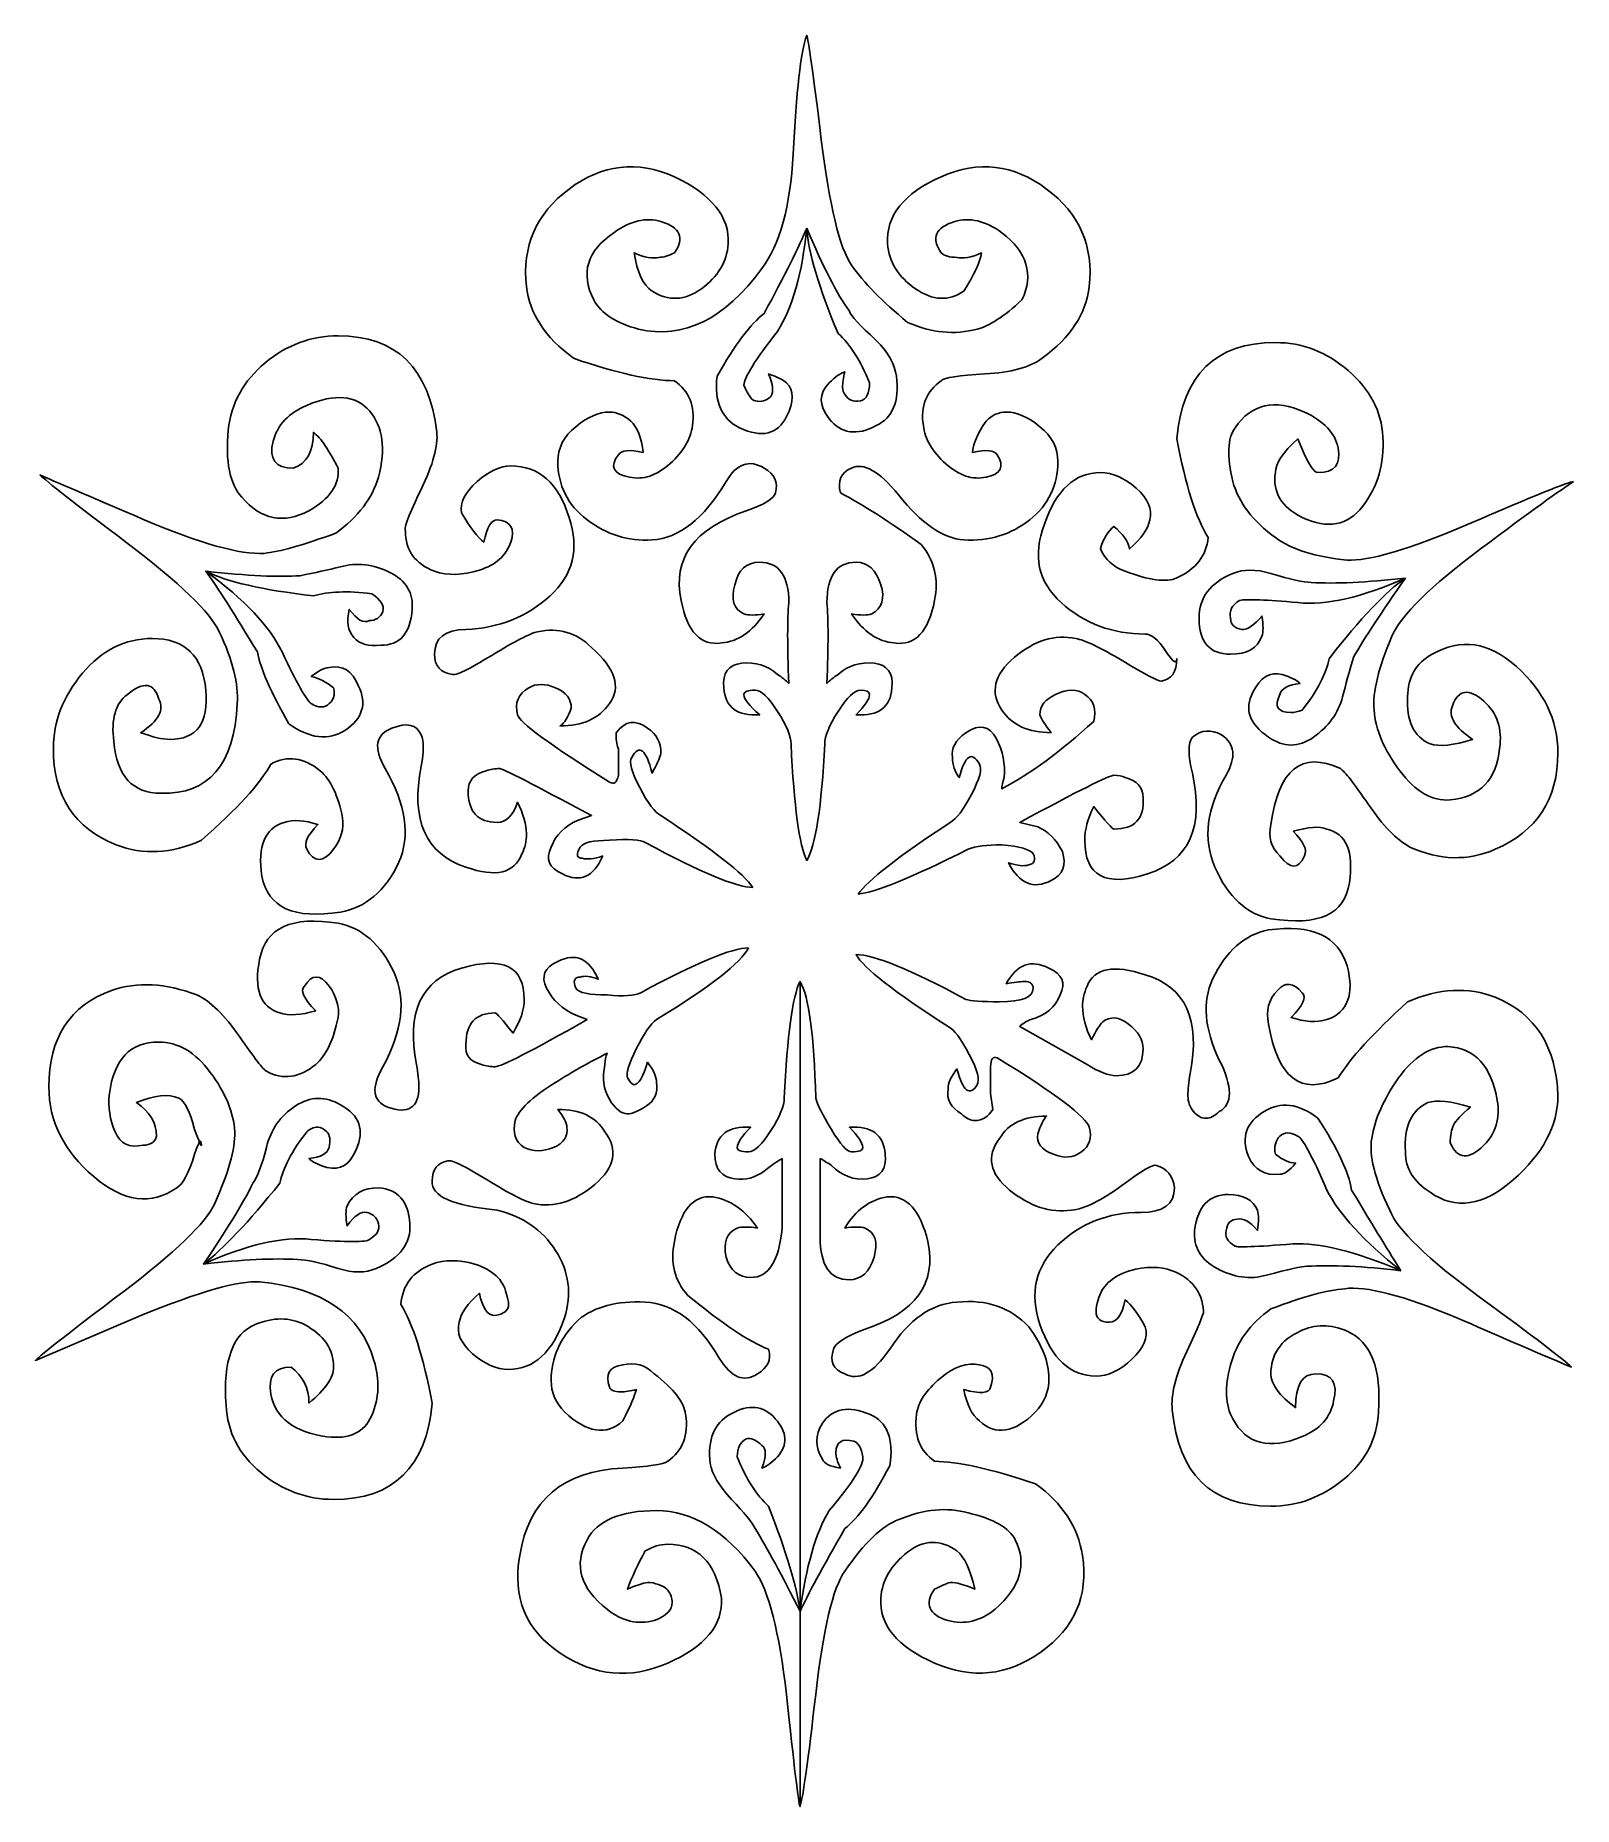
# Model space of a CAD drawing. Header units: centimetres. Extents: x -9.3 to 9.3, y -10.7 to 10.7.
import ezdxf

# ---------------------------------------------------------------- set-up
doc = ezdxf.new("R2010")
doc.units = ezdxf.units.CM
doc.header["$MEASUREMENT"] = 0
doc.layers.add('Camada 1', color=7, linetype='Continuous')

msp = doc.modelspace()

# ---------------------------------------------------------------- linework, layer by layer
at = {"layer": 'Camada 1'}
for points, knots in [([(3.43567, 7.65617), (3.39929, 7.33124), (3.20995, 7.04265), (2.86764, 6.79008), (2.86764, 6.79008), (2.72336, 6.68176), (2.49349, 6.61892), (2.17766, 6.60074), (2.17766, 6.60074), (1.86183, 6.58256), (1.68612, 6.55568), (1.65013, 6.5197), (1.65013, 6.5197), (1.46987, 6.3932), (1.39753, 6.21294), (1.43391, 5.97855), (1.43391, 5.97855), (1.45169, 5.81607), (1.54181, 5.66269), (1.70429, 5.51841), (1.70429, 5.51841), (1.86635, 5.37413), (2.02883, 5.31997), (2.19128, 5.35635), (2.19128, 5.35635), (2.37154, 5.39231), (2.4166, 5.48245), (2.32646, 5.62712), (2.32646, 5.62712), (2.29008, 5.68086), (2.19086, 5.68996), (2.0288, 5.654), (2.0288, 5.654), (2.0288, 5.74412), (2.08296, 5.87022), (2.19128, 6.0327), (2.19128, 6.0327), (2.26322, 6.10464), (2.34466, 6.14102), (2.43478, 6.14102), (2.43478, 6.14102), (2.56088, 6.14102), (2.69606, 6.08231), (2.84033, 5.96491), (2.84033, 5.96491), (2.9846, 5.84751), (3.05697, 5.70776), (3.05697, 5.5457), (3.05697, 5.5457), (3.05697, 5.25715), (2.9441, 5.02233), (2.71881, 4.84207), (2.71881, 4.84207), (2.49309, 4.66181), (2.22727, 4.58079), (1.92093, 4.59897), (1.92093, 4.59897), (1.66833, 4.61675), (1.40663, 4.79698), (1.13628, 5.14012), (1.13628, 5.14012), (0.90146, 5.42867), (0.71213, 5.53657), (0.56825, 5.46466), (0.56825, 5.46466), (0.44175, 5.4105), (0.39669, 5.31128), (0.43307, 5.167), (0.43307, 5.167), (0.70345, 5.02272), (1.02796, 4.81518), (1.40666, 4.54481), (1.40666, 4.54481), (1.56872, 4.34637), (1.62288, 4.12066), (1.56914, 3.86846), (1.56914, 3.86846), (1.4968, 3.48976), (1.33432, 3.31821), (1.08215, 3.35459), (1.08215, 3.35459), (0.88371, 3.37237), (0.71216, 3.48937), (0.56828, 3.70598), (0.56828, 3.70598), (0.67618, 3.68778), (0.75722, 3.68778), (0.81178, 3.70598), (0.81178, 3.70598), (0.93788, 3.77792), (0.97384, 3.89532), (0.91968, 4.0578), (0.91968, 4.0578), (0.86552, 4.23806), (0.7663, 4.32857), (0.62245, 4.32857), (0.62245, 4.32857), (0.38763, 4.32857), (0.27063, 4.16609), (0.27063, 3.84158), (0.27063, 3.84158), (0.28841, 3.64314), (0.28841, 3.31821), (0.27063, 2.86757), (0.27063, 2.86757), (0.30659, 2.90353), (0.35167, 2.93951), (0.40581, 2.97589), (0.40581, 2.97589), (0.53191, 3.08379), (0.67619, 3.12885), (0.83864, 3.11107), (0.83864, 3.11107), (1.0007, 3.09287), (1.07303, 2.99365), (1.05528, 2.81341), (1.05528, 2.81341), (1.03708, 2.57859), (0.8928, 2.4707), (0.62245, 2.48887), (0.62245, 2.48887), (0.73035, 2.59677), (0.78451, 2.67781), (0.78451, 2.73237), (0.78451, 2.73237), (0.78451, 2.76793), (0.74813, 2.78611), (0.67619, 2.78611), (0.67619, 2.78611), (0.60425, 2.78611), (0.51413, 2.70012), (0.40581, 2.52896), (0.40581, 2.52896), (0.29749, 2.3578), (0.24333, 2.22718), (0.24333, 2.13703), (0.24333, 2.13703), (0.20737, 1.37924), (0.13543, 0.91045), (0.02711, 0.73019), (0.02711, 0.73019), (-0.06301, 0.91045), (-0.12627, 1.37924), (-0.16223, 2.13703), (-0.16223, 2.13703), (-0.16223, 2.22715), (-0.21639, 2.3578), (-0.32471, 2.52896), (-0.32471, 2.52896), (-0.43303, 2.70012), (-0.52315, 2.78611), (-0.59509, 2.78611), (-0.59509, 2.78611), (-0.68521, 2.78611), (-0.73027, 2.76791), (-0.73027, 2.73237), (-0.73027, 2.73237), (-0.73027, 2.67779), (-0.66743, 2.59677), (-0.54093, 2.48887), (-0.54093, 2.48887), (-0.8117, 2.47067), (-0.95601, 2.57859), (-0.97376, 2.81341), (-0.97376, 2.81341), (-0.99196, 2.99367), (-0.92002, 3.09289), (-0.75754, 3.11107), (-0.75754, 3.11107), (-0.59548, 3.12885), (-0.45121, 3.08379), (-0.32471, 2.97589), (-0.32471, 2.97589), (-0.27055, 2.93951), (-0.22549, 2.90355), (-0.18953, 2.86757), (-0.18953, 2.86757), (-0.20773, 3.31818), (-0.20773, 3.64314), (-0.18953, 3.84158), (-0.18953, 3.84158), (-0.18953, 4.16612), (-0.30695, 4.32857), (-0.54092, 4.32857), (-0.54092, 4.32857), (-0.7034, 4.32857), (-0.80262, 4.23803), (-0.83858, 4.0578), (-0.83858, 4.0578), (-0.89274, 3.87754), (-0.85678, 3.76014), (-0.73026, 3.70598), (-0.73026, 3.70598), (-0.67652, 3.68778), (-0.59508, 3.68778), (-0.48676, 3.70598), (-0.48676, 3.70598), (-0.63146, 3.48934), (-0.80262, 3.37237), (-1.00106, 3.35459), (-1.00106, 3.35459), (-1.25366, 3.31821), (-1.41614, 3.48977), (-1.48805, 3.86846), (-1.48805, 3.86846), (-1.59637, 4.37323), (-1.33467, 4.73415), (-0.7034, 4.95076), (-0.7034, 4.95076), (-0.48718, 5.0227), (-0.36979, 5.09464), (-0.35158, 5.16698), (-0.35158, 5.16698), (-0.31562, 5.29308), (-0.36068, 5.3923), (-0.48676, 5.46464), (-0.48676, 5.46464), (-0.66742, 5.57296), (-0.8208, 5.5188), (-0.9469, 5.30216), (-0.9469, 5.30216), (-1.21728, 4.85112), (-1.51493, 4.61673), (-1.83945, 4.59895), (-1.83945, 4.59895), (-2.128, 4.58075), (-2.3897, 4.66179), (-2.6241, 4.84205), (-2.6241, 4.84205), (-2.85892, 5.02231), (-2.97592, 5.25713), (-2.97592, 5.54568), (-2.97592, 5.54568), (-2.97592, 5.70774), (-2.90398, 5.84746), (-2.7597, 5.96489), (-2.7597, 5.96489), (-2.61542, 6.08232), (-2.48022, 6.141), (-2.35372, 6.141), (-2.35372, 6.141), (-2.2636, 6.141), (-2.17801, 6.10462), (-2.09699, 6.03268), (-2.09699, 6.03268), (-2.01595, 5.96034), (-1.96594, 5.83424), (-1.94774, 5.65398), (-1.94774, 5.65398), (-2.11022, 5.68994), (-2.20944, 5.68086), (-2.2454, 5.6271), (-2.2454, 5.6271), (-2.35372, 5.4824), (-2.30866, 5.39228), (-2.11022, 5.35633), (-2.11022, 5.35633), (-1.94816, 5.31995), (-1.78568, 5.37411), (-1.62323, 5.51839), (-1.62323, 5.51839), (-1.46117, 5.66267), (-1.37063, 5.81605), (-1.35246, 5.97853), (-1.35246, 5.97853), (-1.3169, 6.21292), (-1.38884, 6.39319), (-1.5691, 6.51968), (-1.5691, 6.51968), (-1.85765, 6.51968), (-2.26363, 6.6098), (-2.78661, 6.79006), (-2.78661, 6.79006), (-3.12932, 7.04266), (-3.31866, 7.33121), (-3.35464, 7.65615), (-3.35464, 7.65615), (-3.4088, 8.14275), (-3.23764, 8.53507), (-2.84077, 8.83273), (-2.84077, 8.83273), (-2.4439, 9.13039), (-2.02014, 9.18), (-1.5691, 8.98156), (-1.5691, 8.98156), (-1.11849, 8.76492), (-0.90185, 8.49457), (-0.91963, 8.17003), (-0.91963, 8.17003), (-0.93783, 7.95339), (-1.04613, 7.77315), (-1.24456, 7.62888), (-1.24456, 7.62888), (-1.44299, 7.48461), (-1.64144, 7.4755), (-1.83945, 7.602), (-1.83945, 7.602), (-1.94777, 7.67394), (-2.02011, 7.8269), (-2.05609, 8.06171), (-2.05609, 8.06171), (-1.92999, 8.00755), (-1.83077, 7.98937), (-1.75843, 8.00755), (-1.75843, 8.00755), (-1.70469, 8.00755), (-1.64143, 8.02533), (-1.56909, 8.06171), (-1.56909, 8.06171), (-1.44299, 8.24197), (-1.49715, 8.36847), (-1.73157, 8.44041), (-1.73157, 8.44041), (-1.91183, 8.49457), (-2.10117, 8.44951), (-2.2996, 8.30523), (-2.2996, 8.30523), (-2.62453, 8.08859), (-2.70558, 7.81824), (-2.5431, 7.4937), (-2.5431, 7.4937), (-2.45298, 7.33122), (-2.27272, 7.21382), (-2.00195, 7.14188), (-2.00195, 7.14188), (-1.46119, 7.01538), (-0.9651, 7.25888), (-0.51409, 7.87237), (-0.51409, 7.87237), (-0.29787, 8.16092), (-0.17177, 8.62064), (-0.13539, 9.25193), (-0.13539, 9.25193), (-0.09943, 10.00932), (-0.04527, 10.48763), (0.02707, 10.68607), (0.02707, 10.68607), (0.04485, 10.64969), (0.10356, 10.23048), (0.20278, 9.42806), (0.20278, 9.42806), (0.302, 8.62521), (0.42355, 8.12044), (0.56783, 7.9129), (0.56783, 7.9129), (0.71211, 7.70536), (0.93782, 7.47552), (1.24458, 7.22332), (1.24458, 7.22332), (1.53313, 7.09682), (1.81261, 7.06952), (2.08299, 7.14188), (2.08299, 7.14188), (2.22727, 7.17784), (2.40753, 7.29526), (2.62414, 7.4937), (2.62414, 7.4937), (2.76842, 7.80003), (2.6874, 8.07041), (2.38064, 8.30523), (2.38064, 8.30523), (2.1822, 8.44951), (1.99287, 8.49457), (1.81261, 8.44041), (1.81261, 8.44041), (1.57779, 8.36847), (1.52363, 8.24197), (1.65013, 8.06171), (1.65013, 8.06171), (1.68609, 8.02533), (1.74935, 8.00755), (1.83947, 8.00755), (1.83947, 8.00755), (1.91141, 7.98935), (2.01063, 8.00755), (2.13713, 8.06171), (2.13713, 8.06171), (2.11893, 7.95339), (2.04701, 7.80001), (1.92091, 7.602), (1.92091, 7.602), (1.74025, 7.4755), (1.54637, 7.48458), (1.33883, 7.62888), (1.33883, 7.62888), (1.13129, 7.77318), (1.01884, 7.95342), (1.00106, 8.17003), (1.00106, 8.17003), (0.98286, 8.51235), (1.19907, 8.78312), (1.65011, 8.98156), (1.65011, 8.98156), (2.10072, 9.18), (2.5249, 9.13039), (2.92178, 8.83273), (2.92178, 8.83273), (3.31866, 8.53507), (3.4898, 8.14276), (3.43567, 7.65617)], [0, 0, 0, 0, 0.00990099, 0.00990099, 0.00990099, 0.00990099, 0.01980198, 0.01980198, 0.01980198, 0.01980198, 0.02970297, 0.02970297, 0.02970297, 0.02970297, 0.03960396, 0.03960396, 0.03960396, 0.03960396, 0.04950495, 0.04950495, 0.04950495, 0.04950495, 0.05940594, 0.05940594, 0.05940594, 0.05940594, 0.06930693, 0.06930693, 0.06930693, 0.06930693, 0.07920792, 0.07920792, 0.07920792, 0.07920792, 0.08910891, 0.08910891, 0.08910891, 0.08910891, 0.0990099, 0.0990099, 0.0990099, 0.0990099, 0.10891089, 0.10891089, 0.10891089, 0.10891089, 0.11881188, 0.11881188, 0.11881188, 0.11881188, 0.12871287, 0.12871287, 0.12871287, 0.12871287, 0.13861386, 0.13861386, 0.13861386, 0.13861386, 0.14851485, 0.14851485, 0.14851485, 0.14851485, 0.15841584, 0.15841584, 0.15841584, 0.15841584, 0.16831683, 0.16831683, 0.16831683, 0.16831683, 0.17821782, 0.17821782, 0.17821782, 0.17821782, 0.18811881, 0.18811881, 0.18811881, 0.18811881, 0.1980198, 0.1980198, 0.1980198, 0.1980198, 0.20792079, 0.20792079, 0.20792079, 0.20792079, 0.21782178, 0.21782178, 0.21782178, 0.21782178, 0.22772277, 0.22772277, 0.22772277, 0.22772277, 0.23762376, 0.23762376, 0.23762376, 0.23762376, 0.24752475, 0.24752475, 0.24752475, 0.24752475, 0.25742574, 0.25742574, 0.25742574, 0.25742574, 0.26732673, 0.26732673, 0.26732673, 0.26732673, 0.27722772, 0.27722772, 0.27722772, 0.27722772, 0.28712871, 0.28712871, 0.28712871, 0.28712871, 0.2970297, 0.2970297, 0.2970297, 0.2970297, 0.30693069, 0.30693069, 0.30693069, 0.30693069, 0.31683168, 0.31683168, 0.31683168, 0.31683168, 0.32673267, 0.32673267, 0.32673267, 0.32673267, 0.33663366, 0.33663366, 0.33663366, 0.33663366, 0.34653465, 0.34653465, 0.34653465, 0.34653465, 0.35643564, 0.35643564, 0.35643564, 0.35643564, 0.36633663, 0.36633663, 0.36633663, 0.36633663, 0.37623762, 0.37623762, 0.37623762, 0.37623762, 0.38613861, 0.38613861, 0.38613861, 0.38613861, 0.3960396, 0.3960396, 0.3960396, 0.3960396, 0.40594059, 0.40594059, 0.40594059, 0.40594059, 0.41584158, 0.41584158, 0.41584158, 0.41584158, 0.42574257, 0.42574257, 0.42574257, 0.42574257, 0.43564356, 0.43564356, 0.43564356, 0.43564356, 0.44554455, 0.44554455, 0.44554455, 0.44554455, 0.45544554, 0.45544554, 0.45544554, 0.45544554, 0.46534653, 0.46534653, 0.46534653, 0.46534653, 0.47524752, 0.47524752, 0.47524752, 0.47524752, 0.48514851, 0.48514851, 0.48514851, 0.48514851, 0.4950495, 0.4950495, 0.4950495, 0.4950495, 0.5049505, 0.5049505, 0.5049505, 0.5049505, 0.51485149, 0.51485149, 0.51485149, 0.51485149, 0.52475248, 0.52475248, 0.52475248, 0.52475248, 0.53465347, 0.53465347, 0.53465347, 0.53465347, 0.54455446, 0.54455446, 0.54455446, 0.54455446, 0.55445545, 0.55445545, 0.55445545, 0.55445545, 0.56435644, 0.56435644, 0.56435644, 0.56435644, 0.57425743, 0.57425743, 0.57425743, 0.57425743, 0.58415842, 0.58415842, 0.58415842, 0.58415842, 0.59405941, 0.59405941, 0.59405941, 0.59405941, 0.6039604, 0.6039604, 0.6039604, 0.6039604, 0.61386139, 0.61386139, 0.61386139, 0.61386139, 0.62376238, 0.62376238, 0.62376238, 0.62376238, 0.63366337, 0.63366337, 0.63366337, 0.63366337, 0.64356436, 0.64356436, 0.64356436, 0.64356436, 0.65346535, 0.65346535, 0.65346535, 0.65346535, 0.66336634, 0.66336634, 0.66336634, 0.66336634, 0.67326733, 0.67326733, 0.67326733, 0.67326733, 0.68316832, 0.68316832, 0.68316832, 0.68316832, 0.69306931, 0.69306931, 0.69306931, 0.69306931, 0.7029703, 0.7029703, 0.7029703, 0.7029703, 0.71287129, 0.71287129, 0.71287129, 0.71287129, 0.72277228, 0.72277228, 0.72277228, 0.72277228, 0.73267327, 0.73267327, 0.73267327, 0.73267327, 0.74257426, 0.74257426, 0.74257426, 0.74257426, 0.75247525, 0.75247525, 0.75247525, 0.75247525, 0.76237624, 0.76237624, 0.76237624, 0.76237624, 0.77227723, 0.77227723, 0.77227723, 0.77227723, 0.78217822, 0.78217822, 0.78217822, 0.78217822, 0.79207921, 0.79207921, 0.79207921, 0.79207921, 0.8019802, 0.8019802, 0.8019802, 0.8019802, 0.81188119, 0.81188119, 0.81188119, 0.81188119, 0.82178218, 0.82178218, 0.82178218, 0.82178218, 0.83168317, 0.83168317, 0.83168317, 0.83168317, 0.84158416, 0.84158416, 0.84158416, 0.84158416, 0.85148515, 0.85148515, 0.85148515, 0.85148515, 0.86138614, 0.86138614, 0.86138614, 0.86138614, 0.87128713, 0.87128713, 0.87128713, 0.87128713, 0.88118812, 0.88118812, 0.88118812, 0.88118812, 0.89108911, 0.89108911, 0.89108911, 0.89108911, 0.9009901, 0.9009901, 0.9009901, 0.9009901, 0.91089109, 0.91089109, 0.91089109, 0.91089109, 0.92079208, 0.92079208, 0.92079208, 0.92079208, 0.93069307, 0.93069307, 0.93069307, 0.93069307, 0.94059406, 0.94059406, 0.94059406, 0.94059406, 0.95049505, 0.95049505, 0.95049505, 0.95049505, 0.96039604, 0.96039604, 0.96039604, 0.96039604, 0.97029703, 0.97029703, 0.97029703, 0.97029703, 0.98019802, 0.98019802, 0.98019802, 0.98019802, 1, 1, 1, 1]), ([(0.02707, 8.35938), (-0.06305, 8.14274), (-0.23463, 7.80002), (-0.4868, 7.33124), (-0.4868, 7.33124), (-0.64928, 7.20474), (-0.83862, 6.95254), (-1.05523, 6.57387), (-1.05523, 6.57387), (-1.09161, 6.26711), (-1.00107, 6.06), (-0.78446, 5.95168), (-0.78446, 5.95168), (-0.51408, 5.82518), (-0.32475, 5.87024), (-0.21643, 6.08686), (-0.21643, 6.08686), (-0.12631, 6.26712), (-0.12631, 6.4023), (-0.21643, 6.49284), (-0.21643, 6.49284), (-0.25281, 6.5288), (-0.32475, 6.56478), (-0.43307, 6.60074), (-0.43307, 6.60074), (-0.37891, 6.47424), (-0.36981, 6.3841), (-0.40579, 6.33036), (-0.40579, 6.33036), (-0.45995, 6.2762), (-0.52321, 6.25802), (-0.59513, 6.2762), (-0.59513, 6.2762), (-0.63151, 6.2762), (-0.67657, 6.33904), (-0.73031, 6.46554), (-0.73031, 6.46554), (-0.73031, 6.55566), (-0.59513, 6.77187), (-0.32476, 7.11501), (-0.32476, 7.11501), (-0.14449, 7.40357), (-0.02707, 7.81823), (0.02707, 8.35938)], [0, 0, 0, 0, 0.08333333, 0.08333333, 0.08333333, 0.08333333, 0.16666667, 0.16666667, 0.16666667, 0.16666667, 0.25, 0.25, 0.25, 0.25, 0.33333333, 0.33333333, 0.33333333, 0.33333333, 0.41666667, 0.41666667, 0.41666667, 0.41666667, 0.5, 0.5, 0.5, 0.5, 0.58333333, 0.58333333, 0.58333333, 0.58333333, 0.66666667, 0.66666667, 0.66666667, 0.66666667, 0.75, 0.75, 0.75, 0.75, 0.83333333, 0.83333333, 0.83333333, 0.83333333, 1, 1, 1, 1]), ([(0.02707, 8.35938), (0.04485, 8.07083), (0.17095, 7.64665), (0.40577, 7.08771), (0.40577, 7.08771), (0.55005, 6.96121), (0.67615, 6.76317), (0.78447, 6.49282), (0.78447, 6.49282), (0.78447, 6.36632), (0.74809, 6.29438), (0.67615, 6.27618), (0.67615, 6.27618), (0.58603, 6.25798), (0.52277, 6.28528), (0.48681, 6.35722), (0.48681, 6.35722), (0.46861, 6.37542), (0.45993, 6.40228), (0.45993, 6.43866), (0.45993, 6.43866), (0.45993, 6.4924), (0.46861, 6.55566), (0.48681, 6.628), (0.48681, 6.628), (0.43265, 6.6098), (0.36939, 6.56474), (0.29747, 6.49282), (0.29747, 6.49282), (0.17097, 6.36632), (0.17097, 6.22205), (0.29747, 6.05999), (0.29747, 6.05999), (0.44175, 5.87933), (0.63108, 5.85205), (0.8659, 5.97855), (0.8659, 5.97855), (1.06391, 6.06867), (1.14496, 6.2671), (1.109, 6.57386), (1.109, 6.57386), (1.0908, 6.71774), (1.00978, 6.86202), (0.8659, 7.00669), (0.8659, 7.00669), (0.66746, 7.18695), (0.55914, 7.30392), (0.54097, 7.35851), (0.54097, 7.35851), (0.39666, 7.55695), (0.2255, 7.89059), (0.02707, 8.35938)], [0, 0, 0, 0, 0.07142857, 0.07142857, 0.07142857, 0.07142857, 0.14285714, 0.14285714, 0.14285714, 0.14285714, 0.21428571, 0.21428571, 0.21428571, 0.21428571, 0.28571429, 0.28571429, 0.28571429, 0.28571429, 0.35714286, 0.35714286, 0.35714286, 0.35714286, 0.42857143, 0.42857143, 0.42857143, 0.42857143, 0.5, 0.5, 0.5, 0.5, 0.57142857, 0.57142857, 0.57142857, 0.57142857, 0.64285714, 0.64285714, 0.64285714, 0.64285714, 0.71428571, 0.71428571, 0.71428571, 0.71428571, 0.78571429, 0.78571429, 0.78571429, 0.78571429, 0.85714286, 0.85714286, 0.85714286, 0.85714286, 1, 1, 1, 1]), ([(-0.62238, 0.40576), (-0.82082, 0.40576), (-1.25365, 0.58602), (-1.9209, 0.94691), (-1.9209, 0.94691), (-1.97506, 0.98247), (-2.11934, 0.99157), (-2.35373, 0.97379), (-2.35373, 0.97379), (-2.55217, 0.97379), (-2.66959, 0.94651), (-2.70512, 0.89275), (-2.70512, 0.89275), (-2.7597, 0.80263), (-2.7506, 0.75757), (-2.67824, 0.75757), (-2.67824, 0.75757), (-2.6245, 0.73937), (-2.54306, 0.74807), (-2.43474, 0.78445), (-2.43474, 0.78445), (-2.54306, 0.53185), (-2.70551, 0.45952), (-2.92173, 0.56781), (-2.92173, 0.56781), (-3.08421, 0.63975), (-3.12927, 0.74807), (-3.05691, 0.89274), (-3.05691, 0.89274), (-3.00317, 1.03662), (-2.89485, 1.14491), (-2.73237, 1.21728), (-2.73237, 1.21728), (-2.73237, 1.21728), (-2.56989, 1.27144), (-2.56989, 1.27144), (-2.56989, 1.27144), (-3.27352, 1.65014), (-3.64312, 1.83947), (-3.67908, 1.83947), (-3.67908, 1.83947), (-3.73366, 1.83947), (-3.7878, 1.83037), (-3.84156, 1.81259), (-3.84156, 1.81259), (-3.98584, 1.77621), (-4.05778, 1.69517), (-4.05778, 1.56909), (-4.05778, 1.56909), (-4.05778, 1.31649), (-3.94078, 1.19039), (-3.70639, 1.19039), (-3.70639, 1.19039), (-3.59807, 1.19039), (-3.51705, 1.27143), (-3.46289, 1.43389), (-3.46289, 1.43389), (-3.39095, 1.28919), (-3.35457, 1.16312), (-3.35457, 1.05479), (-3.35457, 1.05479), (-3.35457, 0.96467), (-3.37277, 0.88323), (-3.40873, 0.81129), (-3.40873, 0.81129), (-3.49885, 0.5769), (-3.72459, 0.52274), (-4.08508, 0.64923), (-4.08508, 0.64923), (-4.57207, 0.81129), (-4.75273, 1.21726), (-4.62623, 1.86674), (-4.62623, 1.86674), (-4.59027, 2.047), (-4.59027, 2.17307), (-4.62623, 2.24544), (-4.62623, 2.24544), (-4.68039, 2.37154), (-4.79739, 2.3984), (-4.97762, 2.32648), (-4.97762, 2.32648), (-5.17606, 2.25414), (-5.20334, 2.09166), (-5.05906, 1.83949), (-5.05906, 1.83949), (-4.80689, 1.40666), (-4.75273, 1.02796), (-4.89658, 0.70342), (-4.89658, 0.70342), (-5.05906, 0.36028), (-5.29346, 0.16184), (-5.59979, 0.10811), (-5.59979, 0.10811), (-6.15915, 0.01799), (-6.47498, 0.16227), (-6.54692, 0.54094), (-6.54692, 0.54094), (-6.60108, 0.90143), (-6.51096, 1.11808), (-6.27615, 1.19041), (-6.27615, 1.19041), (-6.16825, 1.22597), (-6.03305, 1.21687), (-5.8706, 1.16313), (-5.8706, 1.16313), (-5.9971, 1.03663), (-6.04216, 0.93741), (-6.00578, 0.86547), (-6.00578, 0.86547), (-5.91566, 0.70299), (-5.80777, 0.70299), (-5.68124, 0.86547), (-5.68124, 0.86547), (-5.59112, 0.99157), (-5.55514, 1.11764), (-5.57292, 1.24417), (-5.57292, 1.24417), (-5.62708, 1.51455), (-5.7172, 1.70431), (-5.8433, 1.8126), (-5.8433, 1.8126), (-6.04174, 1.97466), (-6.24018, 2.00194), (-6.43861, 1.89364), (-6.43861, 1.89364), (-6.56511, 1.65882), (-6.84459, 1.35249), (-7.27742, 0.97379), (-7.27742, 0.97379), (-7.63791, 0.81131), (-7.98063, 0.79313), (-8.30517, 0.91963), (-8.30517, 0.91963), (-8.81037, 1.11807), (-9.06296, 1.50584), (-9.06296, 2.08298), (-9.06296, 2.08298), (-9.06296, 2.40752), (-8.94596, 2.70973), (-8.71114, 2.98918), (-8.71114, 2.98918), (-8.47675, 3.26866), (-8.19727, 3.40878), (-7.87233, 3.40878), (-7.87233, 3.40878), (-7.47588, 3.40878), (-7.25966, 3.20124), (-7.22328, 2.78619), (-7.22328, 2.78619), (-7.18732, 2.38931), (-7.3316, 2.1913), (-7.65611, 2.1913), (-7.65611, 2.1913), (-7.74623, 2.1913), (-7.86365, 2.21818), (-8.00793, 2.27234), (-8.00793, 2.27234), (-7.79129, 2.41662), (-7.71938, 2.55182), (-7.79129, 2.67832), (-7.79129, 2.67832), (-7.84545, 2.87676), (-7.97155, 2.89454), (-8.16999, 2.73248), (-8.16999, 2.73248), (-8.31469, 2.62416), (-8.36885, 2.4344), (-8.33247, 2.16405), (-8.33247, 2.16405), (-8.29651, 1.74897), (-8.10715, 1.54186), (-7.76444, 1.54186), (-7.76444, 1.54186), (-7.1873, 1.52366), (-6.88097, 1.88457), (-6.84459, 2.62416), (-6.84459, 2.62416), (-6.82639, 2.85855), (-6.89875, 3.14714), (-7.06081, 3.48985), (-7.06081, 3.48985), (-7.16913, 3.72424), (-7.53912, 4.08061), (-8.17042, 4.55853), (-8.17042, 4.55853), (-8.80172, 5.03645), (-9.15313, 5.3113), (-9.22507, 5.38366), (-9.22507, 5.38366), (-9.06301, 5.31132), (-8.64341, 5.13106), (-7.96706, 4.84251), (-7.96706, 4.84251), (-7.29071, 4.55396), (-6.80826, 4.41836), (-6.51971, 4.43653), (-6.51971, 4.43653), (-6.33945, 4.45473), (-6.05089, 4.53575), (-5.65402, 4.68003), (-5.65402, 4.68003), (-5.38364, 4.87847), (-5.21248, 5.10379), (-5.14015, 5.35638), (-5.14015, 5.35638), (-5.05003, 5.69909), (-5.08641, 5.96535), (-5.24847, 6.15468), (-5.24847, 6.15468), (-5.41095, 6.34402), (-5.66355, 6.36635), (-6.00584, 6.22207), (-6.00584, 6.22207), (-6.22248, 6.13195), (-6.35766, 5.98768), (-6.41182, 5.78924), (-6.41182, 5.78924), (-6.46598, 5.5726), (-6.38494, 5.4647), (-6.16832, 5.4647), (-6.16832, 5.4647), (-6.00626, 5.51844), (-5.92482, 5.66271), (-5.92482, 5.89753), (-5.92482, 5.89753), (-5.8347, 5.82519), (-5.73548, 5.68089), (-5.62716, 5.4647), (-5.62716, 5.4647), (-5.60896, 5.26626), (-5.72638, 5.09471), (-5.97898, 4.95083), (-5.97898, 4.95083), (-6.28574, 4.78835), (-6.55612, 4.84251), (-6.79051, 5.11289), (-6.79051, 5.11289), (-6.93479, 5.27495), (-6.98895, 5.54572), (-6.95257, 5.92442), (-6.95257, 5.92442), (-6.91701, 6.24896), (-6.76818, 6.51931), (-6.50651, 6.73595), (-6.50651, 6.73595), (-6.24523, 6.95259), (-5.95213, 7.06088), (-5.62719, 7.06088), (-5.62719, 7.06088), (-4.92398, 7.06088), (-4.52711, 6.67311), (-4.43699, 5.89753), (-4.43699, 5.89753), (-4.41879, 5.73505), (-4.48205, 5.50521), (-4.62633, 5.20755), (-4.62633, 5.20755), (-4.77061, 4.90989), (-4.83387, 4.74329), (-4.81567, 4.70733), (-4.81567, 4.70733), (-4.81567, 4.47251), (-4.69867, 4.31045), (-4.46385, 4.22034), (-4.46385, 4.22034), (-4.30179, 4.16576), (-4.12114, 4.17031), (-3.9227, 4.23357), (-3.9227, 4.23357), (-3.72426, 4.29683), (-3.59816, 4.40968), (-3.544, 4.57173), (-3.544, 4.57173), (-3.49026, 4.73379), (-3.54442, 4.82433), (-3.70648, 4.8425), (-3.70648, 4.8425), (-3.77842, 4.8425), (-3.83258, 4.75196), (-3.86854, 4.57173), (-3.86854, 4.57173), (-3.94088, 4.62589), (-4.03102, 4.74329), (-4.13931, 4.92355), (-4.13931, 4.92355), (-4.15751, 5.04965), (-4.09425, 5.17572), (-3.94997, 5.30225), (-3.94997, 5.30225), (-3.80569, 5.42835), (-3.67049, 5.49159), (-3.54399, 5.49159), (-3.54399, 5.49159), (-3.20167, 5.49159), (-2.96728, 5.28405), (-2.84078, 4.8694), (-2.84078, 4.8694), (-2.71468, 4.4907), (-2.79117, 4.17487), (-3.07065, 3.92269), (-3.07065, 3.92269), (-3.35013, 3.67009), (-3.68829, 3.53492), (-4.08517, 3.51671), (-4.08517, 3.51671), (-4.33777, 3.51671), (-4.46387, 3.41749), (-4.46387, 3.21948), (-4.46387, 3.21948), (-4.46387, 3.07478), (-4.39193, 2.99376), (-4.24723, 2.97598), (-4.24723, 2.97598), (-4.21167, 2.95778), (-4.05374, 3.03427), (-3.77429, 3.20543), (-3.77429, 3.20543), (-3.49484, 3.37659), (-3.3096, 3.47168), (-3.21949, 3.48986), (-3.21949, 3.48986), (-2.96732, 3.5436), (-2.75067, 3.48076), (-2.57002, 3.30052), (-2.57002, 3.30052), (-2.28147, 3.04792), (-2.20953, 2.8226), (-2.3538, 2.62417), (-2.3538, 2.62417), (-2.4803, 2.44351), (-2.67834, 2.3534), (-2.94869, 2.3534), (-2.94869, 2.3534), (-2.89495, 2.38936), (-2.84989, 2.46172), (-2.81351, 2.57004), (-2.81351, 2.57004), (-2.81351, 2.67836), (-2.87677, 2.75938), (-3.00285, 2.81354), (-3.00285, 2.81354), (-3.12935, 2.86728), (-3.23767, 2.86728), (-3.32778, 2.81354), (-3.32778, 2.81354), (-3.45428, 2.7412), (-3.49934, 2.63288), (-3.46296, 2.489), (-3.46296, 2.489), (-3.44476, 2.39846), (-3.07519, 2.12768), (-2.35377, 1.67705), (-2.35377, 1.67705), (-2.29961, 1.64109), (-2.26365, 1.66837), (-2.24545, 1.75849), (-2.24545, 1.75849), (-2.24545, 1.75849), (-2.24545, 2.08303), (-2.24545, 2.08303), (-2.24545, 2.08303), (-2.26365, 2.10123), (-2.27233, 2.16407), (-2.27233, 2.27237), (-2.27233, 2.27237), (-2.16443, 2.41665), (-2.03833, 2.43485), (-1.89363, 2.32653), (-1.89363, 2.32653), (-1.78573, 2.25419), (-1.73157, 2.15497), (-1.73157, 2.02887), (-1.73157, 2.02887), (-1.74977, 1.95653), (-1.78573, 1.87549), (-1.83947, 1.78537), (-1.83947, 1.78537), (-1.91181, 2.07392), (-1.99285, 2.13676), (-2.08297, 1.97471), (-2.08297, 1.97471), (-2.11935, 1.92055), (-2.08752, 1.799), (-1.9883, 1.60966), (-1.9883, 1.60966), (-1.88908, 1.42032), (-1.80351, 1.30745), (-1.73157, 1.2715), (-1.73157, 1.2715), (-1.1003, 0.85638), (-0.7307, 0.56782), (-0.62238, 0.40576)], [0, 0, 0, 0, 0.01010101, 0.01010101, 0.01010101, 0.01010101, 0.02020202, 0.02020202, 0.02020202, 0.02020202, 0.03030303, 0.03030303, 0.03030303, 0.03030303, 0.04040404, 0.04040404, 0.04040404, 0.04040404, 0.05050505, 0.05050505, 0.05050505, 0.05050505, 0.06060606, 0.06060606, 0.06060606, 0.06060606, 0.07070707, 0.07070707, 0.07070707, 0.07070707, 0.08080808, 0.08080808, 0.08080808, 0.08080808, 0.09090909, 0.09090909, 0.09090909, 0.09090909, 0.1010101, 0.1010101, 0.1010101, 0.1010101, 0.11111111, 0.11111111, 0.11111111, 0.11111111, 0.12121212, 0.12121212, 0.12121212, 0.12121212, 0.13131313, 0.13131313, 0.13131313, 0.13131313, 0.14141414, 0.14141414, 0.14141414, 0.14141414, 0.15151515, 0.15151515, 0.15151515, 0.15151515, 0.16161616, 0.16161616, 0.16161616, 0.16161616, 0.17171717, 0.17171717, 0.17171717, 0.17171717, 0.18181818, 0.18181818, 0.18181818, 0.18181818, 0.19191919, 0.19191919, 0.19191919, 0.19191919, 0.2020202, 0.2020202, 0.2020202, 0.2020202, 0.21212121, 0.21212121, 0.21212121, 0.21212121, 0.22222222, 0.22222222, 0.22222222, 0.22222222, 0.23232323, 0.23232323, 0.23232323, 0.23232323, 0.24242424, 0.24242424, 0.24242424, 0.24242424, 0.25252525, 0.25252525, 0.25252525, 0.25252525, 0.26262626, 0.26262626, 0.26262626, 0.26262626, 0.27272727, 0.27272727, 0.27272727, 0.27272727, 0.28282828, 0.28282828, 0.28282828, 0.28282828, 0.29292929, 0.29292929, 0.29292929, 0.29292929, 0.3030303, 0.3030303, 0.3030303, 0.3030303, 0.31313131, 0.31313131, 0.31313131, 0.31313131, 0.32323232, 0.32323232, 0.32323232, 0.32323232, 0.33333333, 0.33333333, 0.33333333, 0.33333333, 0.34343434, 0.34343434, 0.34343434, 0.34343434, 0.35353535, 0.35353535, 0.35353535, 0.35353535, 0.36363636, 0.36363636, 0.36363636, 0.36363636, 0.37373737, 0.37373737, 0.37373737, 0.37373737, 0.38383838, 0.38383838, 0.38383838, 0.38383838, 0.39393939, 0.39393939, 0.39393939, 0.39393939, 0.4040404, 0.4040404, 0.4040404, 0.4040404, 0.41414141, 0.41414141, 0.41414141, 0.41414141, 0.42424242, 0.42424242, 0.42424242, 0.42424242, 0.43434343, 0.43434343, 0.43434343, 0.43434343, 0.44444444, 0.44444444, 0.44444444, 0.44444444, 0.45454545, 0.45454545, 0.45454545, 0.45454545, 0.46464646, 0.46464646, 0.46464646, 0.46464646, 0.47474747, 0.47474747, 0.47474747, 0.47474747, 0.48484848, 0.48484848, 0.48484848, 0.48484848, 0.49494949, 0.49494949, 0.49494949, 0.49494949, 0.50505051, 0.50505051, 0.50505051, 0.50505051, 0.51515152, 0.51515152, 0.51515152, 0.51515152, 0.52525253, 0.52525253, 0.52525253, 0.52525253, 0.53535354, 0.53535354, 0.53535354, 0.53535354, 0.54545455, 0.54545455, 0.54545455, 0.54545455, 0.55555556, 0.55555556, 0.55555556, 0.55555556, 0.56565657, 0.56565657, 0.56565657, 0.56565657, 0.57575758, 0.57575758, 0.57575758, 0.57575758, 0.58585859, 0.58585859, 0.58585859, 0.58585859, 0.5959596, 0.5959596, 0.5959596, 0.5959596, 0.60606061, 0.60606061, 0.60606061, 0.60606061, 0.61616162, 0.61616162, 0.61616162, 0.61616162, 0.62626263, 0.62626263, 0.62626263, 0.62626263, 0.63636364, 0.63636364, 0.63636364, 0.63636364, 0.64646465, 0.64646465, 0.64646465, 0.64646465, 0.65656566, 0.65656566, 0.65656566, 0.65656566, 0.66666667, 0.66666667, 0.66666667, 0.66666667, 0.67676768, 0.67676768, 0.67676768, 0.67676768, 0.68686869, 0.68686869, 0.68686869, 0.68686869, 0.6969697, 0.6969697, 0.6969697, 0.6969697, 0.70707071, 0.70707071, 0.70707071, 0.70707071, 0.71717172, 0.71717172, 0.71717172, 0.71717172, 0.72727273, 0.72727273, 0.72727273, 0.72727273, 0.73737374, 0.73737374, 0.73737374, 0.73737374, 0.74747475, 0.74747475, 0.74747475, 0.74747475, 0.75757576, 0.75757576, 0.75757576, 0.75757576, 0.76767677, 0.76767677, 0.76767677, 0.76767677, 0.77777778, 0.77777778, 0.77777778, 0.77777778, 0.78787879, 0.78787879, 0.78787879, 0.78787879, 0.7979798, 0.7979798, 0.7979798, 0.7979798, 0.80808081, 0.80808081, 0.80808081, 0.80808081, 0.81818182, 0.81818182, 0.81818182, 0.81818182, 0.82828283, 0.82828283, 0.82828283, 0.82828283, 0.83838384, 0.83838384, 0.83838384, 0.83838384, 0.84848485, 0.84848485, 0.84848485, 0.84848485, 0.85858586, 0.85858586, 0.85858586, 0.85858586, 0.86868687, 0.86868687, 0.86868687, 0.86868687, 0.87878788, 0.87878788, 0.87878788, 0.87878788, 0.88888889, 0.88888889, 0.88888889, 0.88888889, 0.8989899, 0.8989899, 0.8989899, 0.8989899, 0.90909091, 0.90909091, 0.90909091, 0.90909091, 0.91919192, 0.91919192, 0.91919192, 0.91919192, 0.92929293, 0.92929293, 0.92929293, 0.92929293, 0.93939394, 0.93939394, 0.93939394, 0.93939394, 0.94949495, 0.94949495, 0.94949495, 0.94949495, 0.95959596, 0.95959596, 0.95959596, 0.95959596, 0.96969697, 0.96969697, 0.96969697, 0.96969697, 0.97979798, 0.97979798, 0.97979798, 0.97979798, 1, 1, 1, 1]), ([(9.27923, 5.30222), (9.13495, 5.2121), (8.76081, 4.9413), (8.15639, 4.49069), (8.15639, 4.49069), (7.55198, 4.03965), (7.19603, 3.68784), (7.08813, 3.43566), (7.08813, 3.43566), (6.92565, 3.05696), (6.85331, 2.75931), (6.87149, 2.54311), (6.87149, 2.54311), (6.88927, 2.30829), (6.99304, 2.0648), (7.18238, 1.81262), (7.18238, 1.81262), (7.37172, 1.56002), (7.5747, 1.44263), (7.79135, 1.4608), (7.79135, 1.4608), (8.15184, 1.49676), (8.35028, 1.7043), (8.38666, 2.08299), (8.38666, 2.08299), (8.42262, 2.31738), (8.35938, 2.50675), (8.19732, 2.65102), (8.19732, 2.65102), (8.01666, 2.81308), (7.89017, 2.7953), (7.81822, 2.59686), (7.81822, 2.59686), (7.76406, 2.47036), (7.8451, 2.33516), (8.06172, 2.19131), (8.06172, 2.19131), (7.82733, 2.11897), (7.65617, 2.10077), (7.54785, 2.13715), (7.54785, 2.13715), (7.34941, 2.22727), (7.2593, 2.41663), (7.27747, 2.70518), (7.27747, 2.70518), (7.27747, 2.93957), (7.37627, 3.11116), (7.5747, 3.21948), (7.5747, 3.21948), (7.91741, 3.41749), (8.25558, 3.36788), (8.58922, 3.07023), (8.58922, 3.07023), (8.92286, 2.77258), (9.08986, 2.42573), (9.08986, 2.02886), (9.08986, 2.02886), (9.08986, 1.46993), (8.83726, 1.08215), (8.33249, 0.86551), (8.33249, 0.86551), (8.00756, 0.72123), (7.66484, 0.73033), (7.30435, 0.89279), (7.30435, 0.89279), (7.14187, 0.98291), (6.97486, 1.15407), (6.80371, 1.40666), (6.80371, 1.40666), (6.63255, 1.65883), (6.51971, 1.80311), (6.46555, 1.83949), (6.46555, 1.83949), (5.99673, 2.05571), (5.71728, 1.83039), (5.62714, 1.16314), (5.62714, 1.16314), (5.59076, 1.01886), (5.62714, 0.89276), (5.73546, 0.78444), (5.73546, 0.78444), (5.86156, 0.62196), (5.96078, 0.62196), (6.03269, 0.78444), (6.03269, 0.78444), (6.06865, 0.85638), (6.02359, 0.9556), (5.89751, 1.0821), (5.89751, 1.0821), (6.07777, 1.13584), (6.21337, 1.14494), (6.30349, 1.10898), (6.30349, 1.10898), (6.53788, 1.05482), (6.62803, 0.8386), (6.57387, 0.45993), (6.57387, 0.45993), (6.51971, 0.08083), (6.20427, -0.06344), (5.62716, 0.0271), (5.62716, 0.0271), (5.33861, 0.08084), (5.11286, 0.28838), (4.95081, 0.64929), (4.95081, 0.64929), (4.80611, 0.99161), (4.85117, 1.3616), (5.08599, 1.75848), (5.08599, 1.75848), (5.21209, 1.9747), (5.19389, 2.13718), (5.03183, 2.24547), (5.03183, 2.24547), (4.90533, 2.31741), (4.78833, 2.30831), (4.68001, 2.21819), (4.68001, 2.21819), (4.62585, 2.14625), (4.62585, 2.00197), (4.68001, 1.78536), (4.68001, 1.78536), (4.82429, 1.13589), (4.64405, 0.72991), (4.13925, 0.56785), (4.13925, 0.56785), (3.63405, 0.40579), (3.38146, 0.54097), (3.38146, 0.97383), (3.38146, 0.97383), (3.38146, 1.09993), (3.41742, 1.23511), (3.48978, 1.37981), (3.48978, 1.37981), (3.63406, 1.19915), (3.7151, 1.10904), (3.73328, 1.10904), (3.73328, 1.10904), (3.98545, 1.10904), (4.10288, 1.23514), (4.0851, 1.48774), (4.0851, 1.48774), (4.0851, 1.61384), (4.01276, 1.69486), (3.86846, 1.73124), (3.86846, 1.73124), (3.83208, 1.74944), (3.78702, 1.75852), (3.73328, 1.75852), (3.73328, 1.75852), (3.67912, 1.75852), (3.30045, 1.56918), (2.59721, 1.19049), (2.59721, 1.19049), (2.59721, 1.19049), (2.81343, 1.13633), (2.81343, 1.13633), (2.81343, 1.13633), (2.93953, 1.08175), (3.03875, 0.98253), (3.11109, 0.83867), (3.11109, 0.83867), (3.16483, 0.67619), (3.11977, 0.55879), (2.97591, 0.48685), (2.97591, 0.48685), (2.75927, 0.37853), (2.58814, 0.45089), (2.46161, 0.70349), (2.46161, 0.70349), (2.56993, 0.66711), (2.65095, 0.65801), (2.70511, 0.67621), (2.70511, 0.67621), (2.77705, 0.69441), (2.79523, 0.73947), (2.75927, 0.81139), (2.75927, 0.81139), (2.72289, 0.86555), (2.59679, 0.90151), (2.38057, 0.91971), (2.38057, 0.91971), (2.20031, 0.91971), (2.06513, 0.90151), (1.97502, 0.86555), (1.97502, 0.86555), (1.28959, 0.52284), (0.84766, 0.34257), (0.64922, 0.32479), (0.64922, 0.32479), (0.75754, 0.48685), (1.12714, 0.7754), (1.75841, 1.19048), (1.75841, 1.19048), (1.83035, 1.22604), (1.91634, 1.33888), (2.01556, 1.52825), (2.01556, 1.52825), (2.11478, 1.71762), (2.14621, 1.83956), (2.11023, 1.89372), (2.11023, 1.89372), (2.02011, 2.05578), (1.93867, 2.00162), (1.86673, 1.73124), (1.86673, 1.73124), (1.81215, 1.80318), (1.78529, 1.88462), (1.78529, 1.97474), (1.78529, 1.97474), (1.76709, 2.08306), (1.82125, 2.18228), (1.94777, 2.2724), (1.94777, 2.2724), (2.10983, 2.38072), (2.23177, 2.35797), (2.31282, 2.20459), (2.31282, 2.20459), (2.39387, 2.05121), (2.42569, 1.89328), (2.40791, 1.73122), (2.40791, 1.73122), (2.38971, 1.67706), (2.38063, 1.632), (2.38063, 1.59604), (2.38063, 1.59604), (2.72295, 1.7763), (3.09294, 2.04708), (3.48982, 2.40757), (3.48982, 2.40757), (3.52578, 2.55185), (3.48982, 2.66017), (3.3815, 2.7325), (3.3815, 2.7325), (3.29138, 2.80444), (3.17396, 2.80444), (3.03011, 2.7325), (3.03011, 2.7325), (2.90361, 2.67792), (2.84077, 2.5969), (2.84077, 2.489), (2.84077, 2.489), (2.85855, 2.43442), (2.90361, 2.3625), (2.97595, 2.27236), (2.97595, 2.27236), (2.70518, 2.27236), (2.50674, 2.36248), (2.38064, 2.54313), (2.38064, 2.54313), (2.23636, 2.75935), (2.28597, 2.97101), (2.52947, 3.17855), (2.52947, 3.17855), (2.77257, 3.38609), (3.02062, 3.46255), (3.27361, 3.40882), (3.27361, 3.40882), (3.38151, 3.39062), (3.57084, 3.3001), (3.84122, 3.13805), (3.84122, 3.13805), (4.1116, 2.97557), (4.26498, 2.89455), (4.30136, 2.89455), (4.30136, 2.89455), (4.42746, 2.91275), (4.4907, 3.00287), (4.4907, 3.16532), (4.4907, 3.16532), (4.4907, 3.09298), (4.44564, 3.12439), (4.35552, 3.25959), (4.35552, 3.25959), (4.2654, 3.39479), (4.18396, 3.46258), (4.11202, 3.46258), (4.11202, 3.46258), (3.71514, 3.46258), (3.37698, 3.58868), (3.0975, 3.84128), (3.0975, 3.84128), (2.81802, 4.09388), (2.75023, 4.40971), (2.89451, 4.78841), (2.89451, 4.78841), (3.03879, 5.20307), (3.26411, 5.4106), (3.57086, 5.4106), (3.57086, 5.4106), (3.71514, 5.4106), (3.85941, 5.34734), (4.00369, 5.22126), (4.00369, 5.22126), (4.14797, 5.09476), (4.20213, 4.96866), (4.16617, 4.84256), (4.16617, 4.84256), (4.14797, 4.73424), (4.06695, 4.61684), (3.92267, 4.49074), (3.92267, 4.49074), (3.90447, 4.58086), (3.84163, 4.671), (3.73333, 4.76151), (3.73333, 4.76151), (3.66099, 4.70693), (3.60683, 4.61681), (3.57085, 4.49074), (3.57085, 4.49074), (3.62501, 4.36424), (3.72423, 4.2741), (3.86851, 4.22036), (3.86851, 4.22036), (4.15706, 4.11204), (4.36418, 4.08476), (4.4907, 4.13892), (4.4907, 4.13892), (4.72509, 4.24724), (4.85162, 4.4093), (4.8698, 4.62591), (4.8698, 4.62591), (4.7251, 4.8603), (4.59903, 5.25718), (4.4907, 5.81654), (4.4907, 5.81654), (4.56264, 6.59211), (4.95952, 6.97989), (5.68133, 6.97989), (5.68133, 6.97989), (6.00587, 6.97989), (6.29897, 6.86702), (6.56025, 6.64173), (6.56025, 6.64173), (6.82153, 6.41601), (6.96168, 6.15019), (6.97985, 5.84343), (6.97985, 5.84343), (6.99763, 5.5185), (6.91619, 5.23902), (6.73593, 5.00462), (6.73593, 5.00462), (6.55567, 4.77022), (6.31217, 4.72514), (6.00584, 4.86944), (6.00584, 4.86944), (5.75324, 4.99554), (5.64492, 5.17577), (5.6813, 5.41059), (5.6813, 5.41059), (5.6813, 5.51891), (5.77142, 5.65409), (5.95168, 5.81657), (5.95168, 5.81657), (6.06, 5.5458), (6.14102, 5.41059), (6.19518, 5.41059), (6.19518, 5.41059), (6.39362, 5.41059), (6.47466, 5.50981), (6.43868, 5.70825), (6.43868, 5.70825), (6.4023, 5.88851), (6.26712, 6.03279), (6.0327, 6.14108), (6.0327, 6.14108), (5.67221, 6.30314), (5.39273, 6.2403), (5.19429, 5.95174), (5.19429, 5.95174), (5.10417, 5.82524), (5.09507, 5.60903), (5.16701, 5.30227), (5.16701, 5.30227), (5.23895, 5.04967), (5.41051, 4.82435), (5.68131, 4.62592), (5.68131, 4.62592), (5.87975, 4.48164), (6.1683, 4.39153), (6.547, 4.35554), (6.547, 4.35554), (6.79917, 4.33734), (7.28619, 4.48164), (8.00758, 4.78837), (8.00758, 4.78837), (8.80131, 5.13064), (9.22507, 5.30222), (9.27923, 5.30222)], [0, 0, 0, 0, 0.01020408, 0.01020408, 0.01020408, 0.01020408, 0.02040816, 0.02040816, 0.02040816, 0.02040816, 0.03061224, 0.03061224, 0.03061224, 0.03061224, 0.04081633, 0.04081633, 0.04081633, 0.04081633, 0.05102041, 0.05102041, 0.05102041, 0.05102041, 0.06122449, 0.06122449, 0.06122449, 0.06122449, 0.07142857, 0.07142857, 0.07142857, 0.07142857, 0.08163265, 0.08163265, 0.08163265, 0.08163265, 0.09183673, 0.09183673, 0.09183673, 0.09183673, 0.10204082, 0.10204082, 0.10204082, 0.10204082, 0.1122449, 0.1122449, 0.1122449, 0.1122449, 0.12244898, 0.12244898, 0.12244898, 0.12244898, 0.13265306, 0.13265306, 0.13265306, 0.13265306, 0.14285714, 0.14285714, 0.14285714, 0.14285714, 0.15306122, 0.15306122, 0.15306122, 0.15306122, 0.16326531, 0.16326531, 0.16326531, 0.16326531, 0.17346939, 0.17346939, 0.17346939, 0.17346939, 0.18367347, 0.18367347, 0.18367347, 0.18367347, 0.19387755, 0.19387755, 0.19387755, 0.19387755, 0.20408163, 0.20408163, 0.20408163, 0.20408163, 0.21428571, 0.21428571, 0.21428571, 0.21428571, 0.2244898, 0.2244898, 0.2244898, 0.2244898, 0.23469388, 0.23469388, 0.23469388, 0.23469388, 0.24489796, 0.24489796, 0.24489796, 0.24489796, 0.25510204, 0.25510204, 0.25510204, 0.25510204, 0.26530612, 0.26530612, 0.26530612, 0.26530612, 0.2755102, 0.2755102, 0.2755102, 0.2755102, 0.28571429, 0.28571429, 0.28571429, 0.28571429, 0.29591837, 0.29591837, 0.29591837, 0.29591837, 0.30612245, 0.30612245, 0.30612245, 0.30612245, 0.31632653, 0.31632653, 0.31632653, 0.31632653, 0.32653061, 0.32653061, 0.32653061, 0.32653061, 0.33673469, 0.33673469, 0.33673469, 0.33673469, 0.34693878, 0.34693878, 0.34693878, 0.34693878, 0.35714286, 0.35714286, 0.35714286, 0.35714286, 0.36734694, 0.36734694, 0.36734694, 0.36734694, 0.37755102, 0.37755102, 0.37755102, 0.37755102, 0.3877551, 0.3877551, 0.3877551, 0.3877551, 0.39795918, 0.39795918, 0.39795918, 0.39795918, 0.40816327, 0.40816327, 0.40816327, 0.40816327, 0.41836735, 0.41836735, 0.41836735, 0.41836735, 0.42857143, 0.42857143, 0.42857143, 0.42857143, 0.43877551, 0.43877551, 0.43877551, 0.43877551, 0.44897959, 0.44897959, 0.44897959, 0.44897959, 0.45918367, 0.45918367, 0.45918367, 0.45918367, 0.46938776, 0.46938776, 0.46938776, 0.46938776, 0.47959184, 0.47959184, 0.47959184, 0.47959184, 0.48979592, 0.48979592, 0.48979592, 0.48979592, 0.5, 0.5, 0.5, 0.5, 0.51020408, 0.51020408, 0.51020408, 0.51020408, 0.52040816, 0.52040816, 0.52040816, 0.52040816, 0.53061224, 0.53061224, 0.53061224, 0.53061224, 0.54081633, 0.54081633, 0.54081633, 0.54081633, 0.55102041, 0.55102041, 0.55102041, 0.55102041, 0.56122449, 0.56122449, 0.56122449, 0.56122449, 0.57142857, 0.57142857, 0.57142857, 0.57142857, 0.58163265, 0.58163265, 0.58163265, 0.58163265, 0.59183673, 0.59183673, 0.59183673, 0.59183673, 0.60204082, 0.60204082, 0.60204082, 0.60204082, 0.6122449, 0.6122449, 0.6122449, 0.6122449, 0.62244898, 0.62244898, 0.62244898, 0.62244898, 0.63265306, 0.63265306, 0.63265306, 0.63265306, 0.64285714, 0.64285714, 0.64285714, 0.64285714, 0.65306122, 0.65306122, 0.65306122, 0.65306122, 0.66326531, 0.66326531, 0.66326531, 0.66326531, 0.67346939, 0.67346939, 0.67346939, 0.67346939, 0.68367347, 0.68367347, 0.68367347, 0.68367347, 0.69387755, 0.69387755, 0.69387755, 0.69387755, 0.70408163, 0.70408163, 0.70408163, 0.70408163, 0.71428571, 0.71428571, 0.71428571, 0.71428571, 0.7244898, 0.7244898, 0.7244898, 0.7244898, 0.73469388, 0.73469388, 0.73469388, 0.73469388, 0.74489796, 0.74489796, 0.74489796, 0.74489796, 0.75510204, 0.75510204, 0.75510204, 0.75510204, 0.76530612, 0.76530612, 0.76530612, 0.76530612, 0.7755102, 0.7755102, 0.7755102, 0.7755102, 0.78571429, 0.78571429, 0.78571429, 0.78571429, 0.79591837, 0.79591837, 0.79591837, 0.79591837, 0.80612245, 0.80612245, 0.80612245, 0.80612245, 0.81632653, 0.81632653, 0.81632653, 0.81632653, 0.82653061, 0.82653061, 0.82653061, 0.82653061, 0.83673469, 0.83673469, 0.83673469, 0.83673469, 0.84693878, 0.84693878, 0.84693878, 0.84693878, 0.85714286, 0.85714286, 0.85714286, 0.85714286, 0.86734694, 0.86734694, 0.86734694, 0.86734694, 0.87755102, 0.87755102, 0.87755102, 0.87755102, 0.8877551, 0.8877551, 0.8877551, 0.8877551, 0.89795918, 0.89795918, 0.89795918, 0.89795918, 0.90816327, 0.90816327, 0.90816327, 0.90816327, 0.91836735, 0.91836735, 0.91836735, 0.91836735, 0.92857143, 0.92857143, 0.92857143, 0.92857143, 0.93877551, 0.93877551, 0.93877551, 0.93877551, 0.94897959, 0.94897959, 0.94897959, 0.94897959, 0.95918367, 0.95918367, 0.95918367, 0.95918367, 0.96938776, 0.96938776, 0.96938776, 0.96938776, 0.97959184, 0.97959184, 0.97959184, 0.97959184, 1, 1, 1, 1]), ([(-7.22334, 4.22032), (-6.97117, 4.09382), (-6.53831, 3.9946), (-5.92482, 3.92266), (-5.92482, 3.92266), (-5.74456, 3.9764), (-5.50974, 3.9855), (-5.22119, 3.94954), (-5.22119, 3.94954), (-5.11329, 3.8776), (-5.06823, 3.80526), (-5.08601, 3.73332), (-5.08601, 3.73332), (-5.12239, 3.66098), (-5.17655, 3.625), (-5.24849, 3.625), (-5.24849, 3.625), (-5.32043, 3.58862), (-5.40187, 3.63368), (-5.49199, 3.76018), (-5.49199, 3.76018), (-5.52837, 3.6159), (-5.51019, 3.50303), (-5.43783, 3.42202), (-5.43783, 3.42202), (-5.36589, 3.34098), (-5.25757, 3.30915), (-5.11329, 3.32735), (-5.11329, 3.32735), (-4.8789, 3.32735), (-4.75237, 3.47163), (-4.73419, 3.76018), (-4.73419, 3.76018), (-4.71641, 3.95862), (-4.80653, 4.10745), (-5.00496, 4.20666), (-5.00496, 4.20666), (-5.20339, 4.30587), (-5.40184, 4.32821), (-5.59985, 4.27447), (-5.59985, 4.27447), (-5.74455, 4.23809), (-5.90661, 4.20213), (-6.08684, 4.16615), (-6.08684, 4.16615), (-6.33947, 4.14798), (-6.71814, 4.16573), (-7.22334, 4.22032)], [0, 0, 0, 0, 0.07692308, 0.07692308, 0.07692308, 0.07692308, 0.15384615, 0.15384615, 0.15384615, 0.15384615, 0.23076923, 0.23076923, 0.23076923, 0.23076923, 0.30769231, 0.30769231, 0.30769231, 0.30769231, 0.38461538, 0.38461538, 0.38461538, 0.38461538, 0.46153846, 0.46153846, 0.46153846, 0.46153846, 0.53846154, 0.53846154, 0.53846154, 0.53846154, 0.61538462, 0.61538462, 0.61538462, 0.61538462, 0.69230769, 0.69230769, 0.69230769, 0.69230769, 0.76923077, 0.76923077, 0.76923077, 0.76923077, 0.84615385, 0.84615385, 0.84615385, 0.84615385, 1, 1, 1, 1]), ([(-5.38366, 2.84035), (-5.456, 3.02061), (-5.57342, 3.09295), (-5.73548, 3.05699), (-5.73548, 3.05699), (-5.78964, 3.05699), (-5.86158, 3.02061), (-5.9517, 2.94867), (-5.9517, 2.94867), (-5.86158, 2.93047), (-5.77144, 2.88541), (-5.68132, 2.81349), (-5.68132, 2.81349), (-5.66312, 2.72337), (-5.68132, 2.66011), (-5.73548, 2.62415), (-5.73548, 2.62415), (-5.78964, 2.56999), (-5.86158, 2.56999), (-5.9517, 2.62415), (-5.9517, 2.62415), (-6.00586, 2.66011), (-6.12326, 2.86765), (-6.30352, 3.24634), (-6.30352, 3.24634), (-6.4478, 3.55267), (-6.75456, 3.87721), (-7.22337, 4.22035), (-7.22337, 4.22035), (-7.07909, 4.02191), (-6.87155, 3.69698), (-6.60118, 3.24634), (-6.60118, 3.24634), (-6.56522, 3.0479), (-6.43912, 2.75935), (-6.22248, 2.38065), (-6.22248, 2.38065), (-5.96988, 2.20039), (-5.74456, 2.17311), (-5.54613, 2.29961), (-5.54613, 2.29961), (-5.3295, 2.44348), (-5.27534, 2.62371), (-5.38366, 2.84035)], [0, 0, 0, 0, 0.08333333, 0.08333333, 0.08333333, 0.08333333, 0.16666667, 0.16666667, 0.16666667, 0.16666667, 0.25, 0.25, 0.25, 0.25, 0.33333333, 0.33333333, 0.33333333, 0.33333333, 0.41666667, 0.41666667, 0.41666667, 0.41666667, 0.5, 0.5, 0.5, 0.5, 0.58333333, 0.58333333, 0.58333333, 0.58333333, 0.66666667, 0.66666667, 0.66666667, 0.66666667, 0.75, 0.75, 0.75, 0.75, 0.83333333, 0.83333333, 0.83333333, 0.83333333, 1, 1, 1, 1]), ([(7.25019, 4.13888), (6.78137, 4.08472), (6.4027, 4.06694), (6.11412, 4.08514), (6.11412, 4.08514), (6.024, 4.08514), (5.86152, 4.1211), (5.62713, 4.19304), (5.62713, 4.19304), (5.44647, 4.2472), (5.29309, 4.2472), (5.16699, 4.19304), (5.16699, 4.19304), (4.89661, 4.08472), (4.76144, 3.90449), (4.76144, 3.65228), (4.76144, 3.65228), (4.76144, 3.36373), (4.88754, 3.21945), (5.14014, 3.21945), (5.14014, 3.21945), (5.33858, 3.21945), (5.46468, 3.29139), (5.51884, 3.43567), (5.51884, 3.43567), (5.53704, 3.48941), (5.53704, 3.57085), (5.51884, 3.67917), (5.51884, 3.67917), (5.42872, 3.57085), (5.34728, 3.51669), (5.27534, 3.51669), (5.27534, 3.51669), (5.18522, 3.53489), (5.14016, 3.57995), (5.14016, 3.65229), (5.14016, 3.65229), (5.12196, 3.74241), (5.15794, 3.81435), (5.24848, 3.86851), (5.24848, 3.86851), (5.3386, 3.88629), (5.57302, 3.87719), (5.95169, 3.84163), (5.95169, 3.84163), (6.29399, 3.80524), (6.72682, 3.90446), (7.25019, 4.13888)], [0, 0, 0, 0, 0.07692308, 0.07692308, 0.07692308, 0.07692308, 0.15384615, 0.15384615, 0.15384615, 0.15384615, 0.23076923, 0.23076923, 0.23076923, 0.23076923, 0.30769231, 0.30769231, 0.30769231, 0.30769231, 0.38461538, 0.38461538, 0.38461538, 0.38461538, 0.46153846, 0.46153846, 0.46153846, 0.46153846, 0.53846154, 0.53846154, 0.53846154, 0.53846154, 0.61538462, 0.61538462, 0.61538462, 0.61538462, 0.69230769, 0.69230769, 0.69230769, 0.69230769, 0.76923077, 0.76923077, 0.76923077, 0.76923077, 0.84615385, 0.84615385, 0.84615385, 0.84615385, 1, 1, 1, 1]), ([(7.25019, 4.13888), (7.01537, 3.9764), (6.70904, 3.65189), (6.33034, 3.16529), (6.33034, 3.16529), (6.29396, 2.98463), (6.18606, 2.77709), (6.0058, 2.5431), (6.0058, 2.5431), (5.95164, 2.5249), (5.90658, 2.51582), (5.87062, 2.51582), (5.87062, 2.51582), (5.70814, 2.51582), (5.66308, 2.58776), (5.73544, 2.73246), (5.73544, 2.73246), (5.75322, 2.8044), (5.83424, 2.84946), (5.97894, 2.86764), (5.97894, 2.86764), (5.94256, 2.9036), (5.87062, 2.93958), (5.7623, 2.97596), (5.7623, 2.97596), (5.61802, 3.01152), (5.5006, 2.93958), (5.41048, 2.75932), (5.41048, 2.75932), (5.30216, 2.56088), (5.36542, 2.38022), (5.59982, 2.21817), (5.59982, 2.21817), (5.78008, 2.09167), (5.96074, 2.09167), (6.14097, 2.21817), (6.14097, 2.21817), (6.32123, 2.34427), (6.43863, 2.50672), (6.49279, 2.70516), (6.49279, 2.70516), (6.52875, 2.84944), (6.57383, 3.01192), (6.62797, 3.19215), (6.62797, 3.19215), (6.7541, 3.40836), (6.96164, 3.7238), (7.25019, 4.13888)], [0, 0, 0, 0, 0.07692308, 0.07692308, 0.07692308, 0.07692308, 0.15384615, 0.15384615, 0.15384615, 0.15384615, 0.23076923, 0.23076923, 0.23076923, 0.23076923, 0.30769231, 0.30769231, 0.30769231, 0.30769231, 0.38461538, 0.38461538, 0.38461538, 0.38461538, 0.46153846, 0.46153846, 0.46153846, 0.46153846, 0.53846154, 0.53846154, 0.53846154, 0.53846154, 0.61538462, 0.61538462, 0.61538462, 0.61538462, 0.69230769, 0.69230769, 0.69230769, 0.69230769, 0.76923077, 0.76923077, 0.76923077, 0.76923077, 0.84615385, 0.84615385, 0.84615385, 0.84615385, 1, 1, 1, 1]), ([(-0.67654, -0.32472), (-0.76666, -0.50498), (-1.13668, -0.79354), (-1.78573, -1.19041), (-1.78573, -1.19041), (-1.85767, -1.24457), (-1.93911, -1.36197), (-2.02923, -1.54223), (-2.02923, -1.54223), (-2.11935, -1.72249), (-2.15533, -1.83989), (-2.13713, -1.89405), (-2.13713, -1.89405), (-2.10117, -1.94821), (-2.07429, -1.97509), (-2.05609, -1.97509), (-2.05609, -1.97509), (-2.00235, -1.97509), (-1.94819, -1.88497), (-1.89361, -1.70432), (-1.89361, -1.70432), (-1.82167, -1.79486), (-1.78571, -1.87588), (-1.78571, -1.94782), (-1.78571, -1.94782), (-1.76751, -2.07432), (-1.80804, -2.16899), (-1.90726, -2.23225), (-1.90726, -2.23225), (-2.00648, -2.29551), (-2.08337, -2.32692), (-2.13713, -2.32692), (-2.13713, -2.32692), (-2.20947, -2.32692), (-2.28183, -2.26863), (-2.35377, -2.15121), (-2.35377, -2.15121), (-2.42571, -2.03379), (-2.44389, -1.89406), (-2.40793, -1.73161), (-2.40793, -1.73161), (-2.40793, -1.67787), (-2.39883, -1.63281), (-2.38065, -1.59643), (-2.38065, -1.59643), (-2.59729, -1.70475), (-2.80441, -1.82175), (-3.00284, -1.94782), (-3.00284, -1.94782), (-3.29139, -2.12848), (-3.45388, -2.28186), (-3.48983, -2.40796), (-3.48983, -2.40796), (-3.52621, -2.55224), (-3.48983, -2.66056), (-3.38151, -2.7325), (-3.38151, -2.7325), (-3.27361, -2.78666), (-3.15661, -2.78666), (-3.03012, -2.7325), (-3.03012, -2.7325), (-2.90402, -2.67876), (-2.84986, -2.59732), (-2.86764, -2.489), (-2.86764, -2.489), (-2.86764, -2.43526), (-2.90402, -2.3629), (-2.97596, -2.27278), (-2.97596, -2.27278), (-2.70558, -2.27278), (-2.51625, -2.3629), (-2.40793, -2.54316), (-2.40793, -2.54316), (-2.24587, -2.7598), (-2.28638, -2.97147), (-2.52988, -3.17898), (-2.52988, -3.17898), (-2.77338, -3.38649), (-3.02142, -3.46298), (-3.2736, -3.40885), (-3.2736, -3.40885), (-3.36372, -3.39107), (-3.54853, -3.2964), (-3.82798, -3.12485), (-3.82798, -3.12485), (-4.10746, -2.95369), (-4.26536, -2.8768), (-4.30135, -2.89498), (-4.30135, -2.89498), (-4.42785, -2.91318), (-4.49069, -2.9942), (-4.49069, -3.13848), (-4.49069, -3.13848), (-4.50889, -3.31874), (-4.24759, -3.43614), (-3.70644, -3.48987), (-3.70644, -3.48987), (-3.39968, -3.56221), (-3.16529, -3.72469), (-3.00281, -3.97686), (-3.00281, -3.97686), (-2.84075, -4.22946), (-2.8048, -4.49984), (-2.89491, -4.78839), (-2.89491, -4.78839), (-3.03919, -5.20347), (-3.26451, -5.41098), (-3.57084, -5.41098), (-3.57084, -5.41098), (-3.71554, -5.41098), (-3.85982, -5.34814), (-4.0041, -5.22164), (-4.0041, -5.22164), (-4.14838, -5.09514), (-4.20254, -4.96904), (-4.16616, -4.84254), (-4.16616, -4.84254), (-4.14838, -4.73464), (-4.06736, -4.61764), (-3.92266, -4.49115), (-3.92266, -4.49115), (-3.8867, -4.67141), (-3.82344, -4.76153), (-3.73332, -4.76153), (-3.73332, -4.76153), (-3.625, -4.74375), (-3.57084, -4.69869), (-3.57084, -4.62635), (-3.57084, -4.62635), (-3.57084, -4.59039), (-3.57994, -4.54531), (-3.59812, -4.49117), (-3.59812, -4.49117), (-3.6345, -4.32911), (-3.7606, -4.21169), (-3.97682, -4.13935), (-3.97682, -4.13935), (-4.17526, -4.08561), (-4.34681, -4.08561), (-4.49069, -4.13935), (-4.49069, -4.13935), (-4.72551, -4.22947), (-4.85161, -4.39195), (-4.86979, -4.62634), (-4.86979, -4.62634), (-4.72551, -4.86116), (-4.59902, -5.25761), (-4.49069, -5.81654), (-4.49069, -5.81654), (-4.56303, -6.59211), (-4.9599, -6.97989), (-5.68132, -6.97989), (-5.68132, -6.97989), (-6.00625, -6.97989), (-6.29936, -6.87199), (-6.56064, -6.65535), (-6.56064, -6.65535), (-6.82192, -6.43913), (-6.96164, -6.16875), (-6.97985, -5.84382), (-6.97985, -5.84382), (-7.01623, -5.30267), (-6.89881, -4.97813), (-6.62803, -4.86981), (-6.62803, -4.86981), (-6.41181, -4.77969), (-6.21337, -4.77969), (-6.03272, -4.86981), (-6.03272, -4.86981), (-5.79872, -4.99631), (-5.68133, -5.16747), (-5.68133, -5.38368), (-5.68133, -5.38368), (-5.68133, -5.51018), (-5.78055, -5.65445), (-5.97899, -5.81651), (-5.97899, -5.81651), (-5.97899, -5.63625), (-6.05133, -5.49197), (-6.19521, -5.38368), (-6.19521, -5.38368), (-6.39365, -5.38368), (-6.47509, -5.492), (-6.43871, -5.70822), (-6.43871, -5.70822), (-6.38497, -5.99677), (-6.15923, -6.16836), (-5.76236, -6.22252), (-5.76236, -6.22252), (-5.49198, -6.2589), (-5.31132, -6.17333), (-5.22121, -5.96579), (-5.22121, -5.96579), (-5.1311, -5.75825), (-5.12241, -5.53748), (-5.19433, -5.30266), (-5.19433, -5.30266), (-5.35681, -4.74373), (-5.81652, -4.42787), (-6.57389, -4.35553), (-6.57389, -4.35553), (-6.82649, -4.33775), (-7.30438, -4.47295), (-8.00801, -4.76151), (-8.00801, -4.76151), (-8.00801, -4.76151), (-9.27923, -5.30262), (-9.27923, -5.30262), (-9.27923, -5.30262), (-9.20729, -5.23068), (-8.85547, -4.95535), (-8.2242, -4.47744), (-8.2242, -4.47744), (-7.59333, -3.99952), (-7.22333, -3.64358), (-7.11501, -3.40876), (-7.11501, -3.40876), (-6.95296, -3.04829), (-6.87152, -2.75974), (-6.87152, -2.5431), (-6.87152, -2.5431), (-6.88972, -2.30871), (-6.98894, -2.06973), (-7.16918, -1.82624), (-7.16918, -1.82624), (-7.34942, -1.58275), (-7.55695, -1.46077), (-7.79137, -1.46077), (-7.79137, -1.46077), (-8.13408, -1.46077), (-8.33252, -1.66831), (-8.38668, -2.08336), (-8.38668, -2.08336), (-8.40488, -2.24584), (-8.38213, -2.39922), (-8.31887, -2.5435), (-8.31887, -2.5435), (-8.25603, -2.68778), (-8.14316, -2.74194), (-7.98071, -2.70556), (-7.98071, -2.70556), (-7.89059, -2.70556), (-7.83643, -2.6696), (-7.81823, -2.59724), (-7.81823, -2.59724), (-7.81823, -2.43518), (-7.89967, -2.29958), (-8.06173, -2.19126), (-8.06173, -2.19126), (-7.84551, -2.10114), (-7.67435, -2.08336), (-7.54786, -2.1371), (-7.54786, -2.1371), (-7.47592, -2.17348), (-7.41268, -2.29958), (-7.35852, -2.5162), (-7.35852, -2.5162), (-7.30478, -2.66048), (-7.27748, -2.72374), (-7.27748, -2.70554), (-7.27748, -2.70554), (-7.27748, -2.61542), (-7.30476, -2.65138), (-7.35852, -2.81344), (-7.35852, -2.81344), (-7.43086, -3.04826), (-7.5028, -3.18343), (-7.57474, -3.21942), (-7.57474, -3.21942), (-7.8815, -3.43606), (-8.21553, -3.39098), (-8.57603, -3.08424), (-8.57603, -3.08424), (-8.93695, -2.77748), (-9.11718, -2.41699), (-9.11718, -2.00194), (-9.11718, -2.00194), (-9.11718, -1.40705), (-8.86458, -1.01925), (-8.35939, -0.83859), (-8.35939, -0.83859), (-8.05306, -0.73069), (-7.71034, -0.74887), (-7.33164, -0.89275), (-7.33164, -0.89275), (-7.16958, -0.96509), (-6.99803, -1.13212), (-6.81777, -1.39339), (-6.81777, -1.39339), (-6.63751, -1.65509), (-6.52922, -1.79482), (-6.49284, -1.8126), (-6.49284, -1.8126), (-6.2944, -1.92092), (-6.09596, -1.89404), (-5.89753, -1.73156), (-5.89753, -1.73156), (-5.77143, -1.62324), (-5.68131, -1.4339), (-5.62715, -1.16353), (-5.62715, -1.16353), (-5.60895, -1.03743), (-5.64535, -0.91093), (-5.73547, -0.78443), (-5.73547, -0.78443), (-5.84379, -0.64055), (-5.94259, -0.64055), (-6.0327, -0.78443), (-6.0327, -0.78443), (-6.08728, -0.83901), (-6.0422, -0.93823), (-5.89752, -1.08209), (-5.89752, -1.08209), (-6.07818, -1.13667), (-6.22245, -1.14575), (-6.33035, -1.10937), (-6.33035, -1.10937), (-6.56517, -1.03743), (-6.64621, -0.82082), (-6.57385, -0.4599), (-6.57385, -0.4599), (-6.50191, -0.0812), (-6.18608, 0.06308), (-5.62714, -0.02707), (-5.62714, -0.02707), (-5.33859, -0.08165), (-5.11327, -0.28009), (-4.95079, -0.62238), (-4.95079, -0.62238), (-4.80651, -0.94731), (-4.85157, -1.32601), (-5.08597, -1.75845), (-5.08597, -1.75845), (-5.23067, -2.01105), (-5.21247, -2.17353), (-5.03181, -2.24544), (-5.03181, -2.24544), (-4.77964, -2.33556), (-4.65311, -2.25454), (-4.65311, -2.00194), (-4.65311, -2.00194), (-4.65311, -1.93), (-4.66221, -1.83988), (-4.68039, -1.73156), (-4.68039, -1.73156), (-4.80689, -1.10029), (-4.62623, -0.71249), (-4.13924, -0.56821), (-4.13924, -0.56821), (-3.63404, -0.42393), (-3.38145, -0.55001), (-3.38145, -0.94691), (-3.38145, -0.94691), (-3.38145, -1.07341), (-3.42693, -1.20861), (-3.51705, -1.35289), (-3.51705, -1.35289), (-3.64355, -1.19083), (-3.71549, -1.10939), (-3.73327, -1.10939), (-3.73327, -1.10939), (-3.96809, -1.10939), (-4.08509, -1.23589), (-4.08509, -1.48809), (-4.08509, -1.48809), (-4.10329, -1.61459), (-4.04003, -1.69563), (-3.89575, -1.73159), (-3.89575, -1.73159), (-3.84159, -1.74979), (-3.78743, -1.75847), (-3.73327, -1.75847), (-3.73327, -1.75847), (-3.66133, -1.75847), (-3.29134, -1.56913), (-2.62408, -1.19044), (-2.62408, -1.19044), (-2.62408, -1.19044), (-2.75926, -1.13628), (-2.75926, -1.13628), (-2.75926, -1.13628), (-2.92174, -1.06434), (-3.03914, -0.95602), (-3.11108, -0.81174), (-3.11108, -0.81174), (-3.18342, -0.66746), (-3.13836, -0.55914), (-2.9759, -0.4872), (-2.9759, -0.4872), (-2.75968, -0.37888), (-2.5972, -0.45124), (-2.48891, -0.70342), (-2.48891, -0.70342), (-2.57903, -0.66746), (-2.65139, -0.65836), (-2.70513, -0.67654), (-2.70513, -0.67654), (-2.77747, -0.67654), (-2.79567, -0.7216), (-2.75929, -0.81172), (-2.75929, -0.81172), (-2.72333, -0.86588), (-2.59723, -0.89276), (-2.38059, -0.89276), (-2.38059, -0.89276), (-2.18215, -0.91096), (-2.04698, -0.90226), (-1.97504, -0.86588), (-1.97504, -0.86588), (-1.30784, -0.50538), (-0.87498, -0.32472), (-0.67654, -0.32472)], [0, 0, 0, 0, 0.00961538, 0.00961538, 0.00961538, 0.00961538, 0.01923077, 0.01923077, 0.01923077, 0.01923077, 0.02884615, 0.02884615, 0.02884615, 0.02884615, 0.03846154, 0.03846154, 0.03846154, 0.03846154, 0.04807692, 0.04807692, 0.04807692, 0.04807692, 0.05769231, 0.05769231, 0.05769231, 0.05769231, 0.06730769, 0.06730769, 0.06730769, 0.06730769, 0.07692308, 0.07692308, 0.07692308, 0.07692308, 0.08653846, 0.08653846, 0.08653846, 0.08653846, 0.09615385, 0.09615385, 0.09615385, 0.09615385, 0.10576923, 0.10576923, 0.10576923, 0.10576923, 0.11538462, 0.11538462, 0.11538462, 0.11538462, 0.125, 0.125, 0.125, 0.125, 0.13461538, 0.13461538, 0.13461538, 0.13461538, 0.14423077, 0.14423077, 0.14423077, 0.14423077, 0.15384615, 0.15384615, 0.15384615, 0.15384615, 0.16346154, 0.16346154, 0.16346154, 0.16346154, 0.17307692, 0.17307692, 0.17307692, 0.17307692, 0.18269231, 0.18269231, 0.18269231, 0.18269231, 0.19230769, 0.19230769, 0.19230769, 0.19230769, 0.20192308, 0.20192308, 0.20192308, 0.20192308, 0.21153846, 0.21153846, 0.21153846, 0.21153846, 0.22115385, 0.22115385, 0.22115385, 0.22115385, 0.23076923, 0.23076923, 0.23076923, 0.23076923, 0.24038462, 0.24038462, 0.24038462, 0.24038462, 0.25, 0.25, 0.25, 0.25, 0.25961538, 0.25961538, 0.25961538, 0.25961538, 0.26923077, 0.26923077, 0.26923077, 0.26923077, 0.27884615, 0.27884615, 0.27884615, 0.27884615, 0.28846154, 0.28846154, 0.28846154, 0.28846154, 0.29807692, 0.29807692, 0.29807692, 0.29807692, 0.30769231, 0.30769231, 0.30769231, 0.30769231, 0.31730769, 0.31730769, 0.31730769, 0.31730769, 0.32692308, 0.32692308, 0.32692308, 0.32692308, 0.33653846, 0.33653846, 0.33653846, 0.33653846, 0.34615385, 0.34615385, 0.34615385, 0.34615385, 0.35576923, 0.35576923, 0.35576923, 0.35576923, 0.36538462, 0.36538462, 0.36538462, 0.36538462, 0.375, 0.375, 0.375, 0.375, 0.38461538, 0.38461538, 0.38461538, 0.38461538, 0.39423077, 0.39423077, 0.39423077, 0.39423077, 0.40384615, 0.40384615, 0.40384615, 0.40384615, 0.41346154, 0.41346154, 0.41346154, 0.41346154, 0.42307692, 0.42307692, 0.42307692, 0.42307692, 0.43269231, 0.43269231, 0.43269231, 0.43269231, 0.44230769, 0.44230769, 0.44230769, 0.44230769, 0.45192308, 0.45192308, 0.45192308, 0.45192308, 0.46153846, 0.46153846, 0.46153846, 0.46153846, 0.47115385, 0.47115385, 0.47115385, 0.47115385, 0.48076923, 0.48076923, 0.48076923, 0.48076923, 0.49038462, 0.49038462, 0.49038462, 0.49038462, 0.5, 0.5, 0.5, 0.5, 0.50961538, 0.50961538, 0.50961538, 0.50961538, 0.51923077, 0.51923077, 0.51923077, 0.51923077, 0.52884615, 0.52884615, 0.52884615, 0.52884615, 0.53846154, 0.53846154, 0.53846154, 0.53846154, 0.54807692, 0.54807692, 0.54807692, 0.54807692, 0.55769231, 0.55769231, 0.55769231, 0.55769231, 0.56730769, 0.56730769, 0.56730769, 0.56730769, 0.57692308, 0.57692308, 0.57692308, 0.57692308, 0.58653846, 0.58653846, 0.58653846, 0.58653846, 0.59615385, 0.59615385, 0.59615385, 0.59615385, 0.60576923, 0.60576923, 0.60576923, 0.60576923, 0.61538462, 0.61538462, 0.61538462, 0.61538462, 0.625, 0.625, 0.625, 0.625, 0.63461538, 0.63461538, 0.63461538, 0.63461538, 0.64423077, 0.64423077, 0.64423077, 0.64423077, 0.65384615, 0.65384615, 0.65384615, 0.65384615, 0.66346154, 0.66346154, 0.66346154, 0.66346154, 0.67307692, 0.67307692, 0.67307692, 0.67307692, 0.68269231, 0.68269231, 0.68269231, 0.68269231, 0.69230769, 0.69230769, 0.69230769, 0.69230769, 0.70192308, 0.70192308, 0.70192308, 0.70192308, 0.71153846, 0.71153846, 0.71153846, 0.71153846, 0.72115385, 0.72115385, 0.72115385, 0.72115385, 0.73076923, 0.73076923, 0.73076923, 0.73076923, 0.74038462, 0.74038462, 0.74038462, 0.74038462, 0.75, 0.75, 0.75, 0.75, 0.75961538, 0.75961538, 0.75961538, 0.75961538, 0.76923077, 0.76923077, 0.76923077, 0.76923077, 0.77884615, 0.77884615, 0.77884615, 0.77884615, 0.78846154, 0.78846154, 0.78846154, 0.78846154, 0.79807692, 0.79807692, 0.79807692, 0.79807692, 0.80769231, 0.80769231, 0.80769231, 0.80769231, 0.81730769, 0.81730769, 0.81730769, 0.81730769, 0.82692308, 0.82692308, 0.82692308, 0.82692308, 0.83653846, 0.83653846, 0.83653846, 0.83653846, 0.84615385, 0.84615385, 0.84615385, 0.84615385, 0.85576923, 0.85576923, 0.85576923, 0.85576923, 0.86538462, 0.86538462, 0.86538462, 0.86538462, 0.875, 0.875, 0.875, 0.875, 0.88461538, 0.88461538, 0.88461538, 0.88461538, 0.89423077, 0.89423077, 0.89423077, 0.89423077, 0.90384615, 0.90384615, 0.90384615, 0.90384615, 0.91346154, 0.91346154, 0.91346154, 0.91346154, 0.92307692, 0.92307692, 0.92307692, 0.92307692, 0.93269231, 0.93269231, 0.93269231, 0.93269231, 0.94230769, 0.94230769, 0.94230769, 0.94230769, 0.95192308, 0.95192308, 0.95192308, 0.95192308, 0.96153846, 0.96153846, 0.96153846, 0.96153846, 0.97115385, 0.97115385, 0.97115385, 0.97115385, 0.98076923, 0.98076923, 0.98076923, 0.98076923, 1, 1, 1, 1]), ([(6.5197, -4.43693), (6.30306, -4.45513), (6.00583, -4.53615), (5.62715, -4.68043), (5.62715, -4.68043), (5.37455, -4.86069), (5.21207, -5.08641), (5.14016, -5.35678), (5.14016, -5.35678), (5.06782, -5.62716), (5.0769, -5.84377), (5.16704, -6.00583), (5.16704, -6.00583), (5.3291, -6.31259), (5.60897, -6.38493), (6.00585, -6.22247), (6.00585, -6.22247), (6.22207, -6.13235), (6.34817, -5.98808), (6.38455, -5.78964), (6.38455, -5.78964), (6.43829, -5.573), (6.36635, -5.46471), (6.16833, -5.46471), (6.16833, -5.46471), (6.00585, -5.46471), (5.92483, -5.60031), (5.92483, -5.87069), (5.92483, -5.87069), (5.72639, -5.72681), (5.62717, -5.59121), (5.62717, -5.46471), (5.62717, -5.46471), (5.62717, -5.23071), (5.74417, -5.05916), (5.97899, -4.95084), (5.97899, -4.95084), (6.15925, -4.86072), (6.34859, -4.86072), (6.54702, -4.95084), (6.54702, -4.95084), (6.83557, -5.07734), (6.96168, -5.40188), (6.92572, -5.92485), (6.92572, -5.92485), (6.90752, -6.24978), (6.76739, -6.52016), (6.50612, -6.73638), (6.50612, -6.73638), (6.24484, -6.95302), (5.95174, -7.06092), (5.6272, -7.06092), (5.6272, -7.06092), (4.90539, -7.06092), (4.50891, -6.67354), (4.437, -5.898), (4.437, -5.898), (4.4188, -5.71774), (4.47711, -5.48292), (4.61271, -5.19437), (4.61271, -5.19437), (4.74789, -4.90582), (4.8157, -4.74376), (4.8157, -4.70738), (4.8157, -4.70738), (4.7975, -4.47299), (4.671, -4.3105), (4.437, -4.22039), (4.437, -4.22039), (4.2923, -4.16665), (4.12114, -4.16665), (3.9227, -4.22039), (3.9227, -4.22039), (3.70606, -4.29273), (3.57999, -4.41015), (3.544, -4.57221), (3.544, -4.57221), (3.5258, -4.62637), (3.51712, -4.67143), (3.51712, -4.70739), (3.51712, -4.70739), (3.51712, -4.79751), (3.57086, -4.84257), (3.67918, -4.84257), (3.67918, -4.84257), (3.7693, -4.84257), (3.83214, -4.75245), (3.86852, -4.57219), (3.86852, -4.57219), (3.94046, -4.62635), (4.0219, -4.73467), (4.11202, -4.89673), (4.11202, -4.89673), (4.14798, -5.02323), (4.09382, -5.15388), (3.94954, -5.28905), (3.94954, -5.28905), (3.80526, -5.42465), (3.66099, -5.49204), (3.5171, -5.49204), (3.5171, -5.49204), (3.21034, -5.49204), (2.98463, -5.28492), (2.84075, -4.86985), (2.84075, -4.86985), (2.71425, -4.49115), (2.78659, -4.17119), (3.05697, -3.90949), (3.05697, -3.90949), (3.32735, -3.64821), (3.66096, -3.51717), (4.05784, -3.51717), (4.05784, -3.51717), (4.32822, -3.51717), (4.46382, -3.41795), (4.46382, -3.21951), (4.46382, -3.21951), (4.44562, -3.07563), (4.3737, -2.98551), (4.24718, -2.94913), (4.24718, -2.94913), (4.21122, -2.93093), (4.07147, -3.01239), (3.82797, -3.19263), (3.82797, -3.19263), (3.58447, -3.37287), (3.38149, -3.47211), (3.21943, -3.48986), (3.21943, -3.48986), (2.96683, -3.52624), (2.71879, -3.4452), (2.47529, -3.24676), (2.47529, -3.24676), (2.23179, -3.04832), (2.19129, -2.84078), (2.35374, -2.62417), (2.35374, -2.62417), (2.46164, -2.44391), (2.65097, -2.35379), (2.92177, -2.35379), (2.92177, -2.35379), (2.88539, -2.39017), (2.84943, -2.46211), (2.81345, -2.57001), (2.81345, -2.57001), (2.79525, -2.67833), (2.85851, -2.75977), (3.00279, -2.81351), (3.00279, -2.81351), (3.12889, -2.86809), (3.24174, -2.85899), (3.34095, -2.78663), (3.34095, -2.78663), (3.44017, -2.71469), (3.4716, -2.61547), (3.43562, -2.48897), (3.43562, -2.48897), (3.39924, -2.36287), (3.02964, -2.08342), (2.32643, -1.65056), (2.32643, -1.65056), (2.27227, -1.63236), (2.24539, -1.66834), (2.24539, -1.75846), (2.24539, -1.75846), (2.24539, -1.75846), (2.24539, -2.08339), (2.24539, -2.08339), (2.24539, -2.08339), (2.24539, -2.08339), (2.27227, -2.27273), (2.27227, -2.27273), (2.27227, -2.27273), (2.21811, -2.36285), (2.14617, -2.40791), (2.05605, -2.40791), (2.05605, -2.40791), (2.00189, -2.40791), (1.94773, -2.38103), (1.89357, -2.32687), (1.89357, -2.32687), (1.76707, -2.25493), (1.71331, -2.15571), (1.73151, -2.02921), (1.73151, -2.02921), (1.73151, -1.95727), (1.76747, -1.87583), (1.83941, -1.78571), (1.83941, -1.78571), (1.91135, -2.05609), (1.99279, -2.11932), (2.08291, -1.97505), (2.08291, -1.97505), (2.11887, -1.92131), (2.08746, -1.79934), (1.98824, -1.61), (1.98824, -1.61), (1.88902, -1.42066), (1.80345, -1.30779), (1.73151, -1.27141), (1.73151, -1.27141), (1.08204, -0.85675), (0.71244, -0.5682), (0.62232, -0.40572), (0.62232, -0.40572), (0.83854, -0.40572), (1.28047, -0.58638), (1.94772, -0.94687), (1.94772, -0.94687), (2.00146, -0.96507), (2.13706, -0.97415), (2.3537, -0.97415), (2.3537, -0.97415), (2.62408, -0.97415), (2.75925, -0.91999), (2.75925, -0.81167), (2.75925, -0.81167), (2.75925, -0.75793), (2.72329, -0.73063), (2.65135, -0.73063), (2.65135, -0.73063), (2.59677, -0.73063), (2.52485, -0.73973), (2.43471, -0.75751), (2.43471, -0.75751), (2.56081, -0.52312), (2.73194, -0.45985), (2.94858, -0.56817), (2.94858, -0.56817), (3.11064, -0.64051), (3.15612, -0.74883), (3.08418, -0.89271), (3.08418, -0.89271), (3.0296, -1.03741), (2.91262, -1.13663), (2.73236, -1.19037), (2.73236, -1.19037), (2.6782, -1.20857), (2.63314, -1.23585), (2.59718, -1.27141), (2.59718, -1.27141), (2.59718, -1.27141), (3.40871, -1.73155), (3.40871, -1.73155), (3.40871, -1.73155), (3.55259, -1.82167), (3.66999, -1.86673), (3.76053, -1.86673), (3.76053, -1.86673), (3.97675, -1.86673), (4.08507, -1.75883), (4.08507, -1.54219), (4.08507, -1.54219), (4.08507, -1.43387), (4.02636, -1.33465), (3.90896, -1.24453), (3.90896, -1.24453), (3.79156, -1.15441), (3.68819, -1.14573), (3.59807, -1.21765), (3.59807, -1.21765), (3.56169, -1.25361), (3.51663, -1.32555), (3.46289, -1.43387), (3.46289, -1.43387), (3.39055, -1.28999), (3.35457, -1.15439), (3.35457, -1.02789), (3.35457, -1.02789), (3.35457, -0.95595), (3.37235, -0.87493), (3.40873, -0.78439), (3.40873, -0.78439), (3.49885, -0.56817), (3.73327, -0.52311), (4.11194, -0.64921), (4.11194, -0.64921), (4.59893, -0.79391), (4.77919, -1.19079), (4.65309, -1.83984), (4.65309, -1.83984), (4.63489, -1.94816), (4.62621, -2.03828), (4.62621, -2.11022), (4.62621, -2.11022), (4.62621, -2.18256), (4.64854, -2.24582), (4.6936, -2.29956), (4.6936, -2.29956), (4.73866, -2.35372), (4.78827, -2.3806), (4.84243, -2.3806), (4.84243, -2.3806), (4.89617, -2.3806), (4.95033, -2.35372), (5.00491, -2.29956), (5.00491, -2.29956), (5.16697, -2.20944), (5.16697, -2.00233), (5.00491, -1.67737), (5.00491, -1.67737), (4.82425, -1.29867), (4.79697, -0.97416), (4.92347, -0.70336), (4.92347, -0.70336), (5.08553, -0.36104), (5.31124, -0.1626), (5.59982, -0.10847), (5.59982, -0.10847), (6.1228, -0.03653), (6.43863, -0.18081), (6.54695, -0.5413), (6.54695, -0.5413), (6.63707, -0.88401), (6.55563, -1.10023), (6.30345, -1.19035), (6.30345, -1.19035), (6.17695, -1.22673), (6.03268, -1.21763), (5.87062, -1.16347), (5.87062, -1.16347), (6.0145, -1.01919), (6.05956, -0.91997), (6.0058, -0.86581), (6.0058, -0.86581), (5.89748, -0.73971), (5.79826, -0.73063), (5.70814, -0.83853), (5.70814, -0.83853), (5.59982, -0.94685), (5.56386, -1.08245), (5.59982, -1.24451), (5.59982, -1.24451), (5.70814, -1.89398), (5.98759, -2.1106), (6.43863, -1.89398), (6.43863, -1.89398), (6.58291, -1.65959), (6.86239, -1.35283), (7.27744, -0.97413), (7.27744, -0.97413), (7.65614, -0.81207), (8.00753, -0.79387), (8.33247, -0.91997), (8.33247, -0.91997), (8.81946, -1.11841), (9.07166, -1.51528), (9.08984, -2.11017), (9.08984, -2.11017), (9.08984, -2.47109), (8.90918, -2.80925), (8.54869, -3.12469), (8.54869, -3.12469), (8.18777, -3.44055), (7.85416, -3.49016), (7.54782, -3.27352), (7.54782, -3.27352), (7.34938, -3.14742), (7.25016, -2.98497), (7.25016, -2.78653), (7.25016, -2.78653), (7.23196, -2.4802), (7.3225, -2.28176), (7.52093, -2.19122), (7.52093, -2.19122), (7.62883, -2.15526), (7.79999, -2.17344), (8.0348, -2.24538), (8.0348, -2.24538), (7.92648, -2.3355), (7.85869, -2.40786), (7.83181, -2.46202), (7.83181, -2.46202), (7.80453, -2.51618), (7.7913, -2.58812), (7.7913, -2.67824), (7.7913, -2.67824), (7.88142, -2.87668), (8.01662, -2.88578), (8.19728, -2.70552), (8.19728, -2.70552), (8.34116, -2.56124), (8.39529, -2.38098), (8.35934, -2.16437), (8.35934, -2.16437), (8.287, -1.74971), (8.08857, -1.5331), (7.76445, -1.5149), (7.76445, -1.5149), (7.54781, -1.5149), (7.34897, -1.6414), (7.16871, -1.894), (7.16871, -1.894), (6.98845, -2.1466), (6.88016, -2.39009), (6.8446, -2.62409), (6.8446, -2.62409), (6.80822, -2.82253), (6.88056, -3.11108), (7.06082, -3.48978), (7.06082, -3.48978), (7.15094, -3.7246), (7.51598, -4.07641), (8.15635, -4.54523), (8.15635, -4.54523), (8.79632, -5.01405), (9.16177, -5.2935), (9.25231, -5.38364), (9.25231, -5.38364), (8.7831, -5.1852), (8.32296, -4.98676), (7.87235, -4.78833), (7.87235, -4.78833), (7.22291, -4.51797), (6.77188, -4.40097), (6.5197, -4.43693)], [0, 0, 0, 0, 0.00952381, 0.00952381, 0.00952381, 0.00952381, 0.01904762, 0.01904762, 0.01904762, 0.01904762, 0.02857143, 0.02857143, 0.02857143, 0.02857143, 0.03809524, 0.03809524, 0.03809524, 0.03809524, 0.04761905, 0.04761905, 0.04761905, 0.04761905, 0.05714286, 0.05714286, 0.05714286, 0.05714286, 0.06666667, 0.06666667, 0.06666667, 0.06666667, 0.07619048, 0.07619048, 0.07619048, 0.07619048, 0.08571429, 0.08571429, 0.08571429, 0.08571429, 0.0952381, 0.0952381, 0.0952381, 0.0952381, 0.1047619, 0.1047619, 0.1047619, 0.1047619, 0.11428571, 0.11428571, 0.11428571, 0.11428571, 0.12380952, 0.12380952, 0.12380952, 0.12380952, 0.13333333, 0.13333333, 0.13333333, 0.13333333, 0.14285714, 0.14285714, 0.14285714, 0.14285714, 0.15238095, 0.15238095, 0.15238095, 0.15238095, 0.16190476, 0.16190476, 0.16190476, 0.16190476, 0.17142857, 0.17142857, 0.17142857, 0.17142857, 0.18095238, 0.18095238, 0.18095238, 0.18095238, 0.19047619, 0.19047619, 0.19047619, 0.19047619, 0.2, 0.2, 0.2, 0.2, 0.20952381, 0.20952381, 0.20952381, 0.20952381, 0.21904762, 0.21904762, 0.21904762, 0.21904762, 0.22857143, 0.22857143, 0.22857143, 0.22857143, 0.23809524, 0.23809524, 0.23809524, 0.23809524, 0.24761905, 0.24761905, 0.24761905, 0.24761905, 0.25714286, 0.25714286, 0.25714286, 0.25714286, 0.26666667, 0.26666667, 0.26666667, 0.26666667, 0.27619048, 0.27619048, 0.27619048, 0.27619048, 0.28571429, 0.28571429, 0.28571429, 0.28571429, 0.2952381, 0.2952381, 0.2952381, 0.2952381, 0.3047619, 0.3047619, 0.3047619, 0.3047619, 0.31428571, 0.31428571, 0.31428571, 0.31428571, 0.32380952, 0.32380952, 0.32380952, 0.32380952, 0.33333333, 0.33333333, 0.33333333, 0.33333333, 0.34285714, 0.34285714, 0.34285714, 0.34285714, 0.35238095, 0.35238095, 0.35238095, 0.35238095, 0.36190476, 0.36190476, 0.36190476, 0.36190476, 0.37142857, 0.37142857, 0.37142857, 0.37142857, 0.38095238, 0.38095238, 0.38095238, 0.38095238, 0.39047619, 0.39047619, 0.39047619, 0.39047619, 0.4, 0.4, 0.4, 0.4, 0.40952381, 0.40952381, 0.40952381, 0.40952381, 0.41904762, 0.41904762, 0.41904762, 0.41904762, 0.42857143, 0.42857143, 0.42857143, 0.42857143, 0.43809524, 0.43809524, 0.43809524, 0.43809524, 0.44761905, 0.44761905, 0.44761905, 0.44761905, 0.45714286, 0.45714286, 0.45714286, 0.45714286, 0.46666667, 0.46666667, 0.46666667, 0.46666667, 0.47619048, 0.47619048, 0.47619048, 0.47619048, 0.48571429, 0.48571429, 0.48571429, 0.48571429, 0.4952381, 0.4952381, 0.4952381, 0.4952381, 0.5047619, 0.5047619, 0.5047619, 0.5047619, 0.51428571, 0.51428571, 0.51428571, 0.51428571, 0.52380952, 0.52380952, 0.52380952, 0.52380952, 0.53333333, 0.53333333, 0.53333333, 0.53333333, 0.54285714, 0.54285714, 0.54285714, 0.54285714, 0.55238095, 0.55238095, 0.55238095, 0.55238095, 0.56190476, 0.56190476, 0.56190476, 0.56190476, 0.57142857, 0.57142857, 0.57142857, 0.57142857, 0.58095238, 0.58095238, 0.58095238, 0.58095238, 0.59047619, 0.59047619, 0.59047619, 0.59047619, 0.6, 0.6, 0.6, 0.6, 0.60952381, 0.60952381, 0.60952381, 0.60952381, 0.61904762, 0.61904762, 0.61904762, 0.61904762, 0.62857143, 0.62857143, 0.62857143, 0.62857143, 0.63809524, 0.63809524, 0.63809524, 0.63809524, 0.64761905, 0.64761905, 0.64761905, 0.64761905, 0.65714286, 0.65714286, 0.65714286, 0.65714286, 0.66666667, 0.66666667, 0.66666667, 0.66666667, 0.67619048, 0.67619048, 0.67619048, 0.67619048, 0.68571429, 0.68571429, 0.68571429, 0.68571429, 0.6952381, 0.6952381, 0.6952381, 0.6952381, 0.7047619, 0.7047619, 0.7047619, 0.7047619, 0.71428571, 0.71428571, 0.71428571, 0.71428571, 0.72380952, 0.72380952, 0.72380952, 0.72380952, 0.73333333, 0.73333333, 0.73333333, 0.73333333, 0.74285714, 0.74285714, 0.74285714, 0.74285714, 0.75238095, 0.75238095, 0.75238095, 0.75238095, 0.76190476, 0.76190476, 0.76190476, 0.76190476, 0.77142857, 0.77142857, 0.77142857, 0.77142857, 0.78095238, 0.78095238, 0.78095238, 0.78095238, 0.79047619, 0.79047619, 0.79047619, 0.79047619, 0.8, 0.8, 0.8, 0.8, 0.80952381, 0.80952381, 0.80952381, 0.80952381, 0.81904762, 0.81904762, 0.81904762, 0.81904762, 0.82857143, 0.82857143, 0.82857143, 0.82857143, 0.83809524, 0.83809524, 0.83809524, 0.83809524, 0.84761905, 0.84761905, 0.84761905, 0.84761905, 0.85714286, 0.85714286, 0.85714286, 0.85714286, 0.86666667, 0.86666667, 0.86666667, 0.86666667, 0.87619048, 0.87619048, 0.87619048, 0.87619048, 0.88571429, 0.88571429, 0.88571429, 0.88571429, 0.8952381, 0.8952381, 0.8952381, 0.8952381, 0.9047619, 0.9047619, 0.9047619, 0.9047619, 0.91428571, 0.91428571, 0.91428571, 0.91428571, 0.92380952, 0.92380952, 0.92380952, 0.92380952, 0.93333333, 0.93333333, 0.93333333, 0.93333333, 0.94285714, 0.94285714, 0.94285714, 0.94285714, 0.95238095, 0.95238095, 0.95238095, 0.95238095, 0.96190476, 0.96190476, 0.96190476, 0.96190476, 0.97142857, 0.97142857, 0.97142857, 0.97142857, 0.98095238, 0.98095238, 0.98095238, 0.98095238, 1, 1, 1, 1]), ([(-0.05395, -10.68607), (-0.07215, -10.65011), (-0.12629, -10.19908), (-0.21643, -9.33339), (-0.21643, -9.33339), (-0.30655, -8.57602), (-0.43307, -8.08035), (-0.59513, -7.84553), (-0.59513, -7.84553), (-0.95605, -7.35854), (-1.35292, -7.11504), (-1.78576, -7.11504), (-1.78576, -7.11504), (-2.2186, -7.11504), (-2.49807, -7.23246), (-2.62417, -7.46686), (-2.62417, -7.46686), (-2.78665, -7.77362), (-2.70561, -8.05307), (-2.38067, -8.30567), (-2.38067, -8.30567), (-2.20041, -8.44995), (-2.01107, -8.49501), (-1.81264, -8.44085), (-1.81264, -8.44085), (-1.66836, -8.38669), (-1.596, -8.31435), (-1.596, -8.22421), (-1.596, -8.22421), (-1.596, -8.17047), (-1.6142, -8.12086), (-1.65016, -8.07581), (-1.65016, -8.07581), (-1.68654, -8.03075), (-1.75848, -7.99892), (-1.8668, -7.98072), (-1.8668, -7.98072), (-1.92096, -7.98072), (-2.01108, -8.008), (-2.13718, -8.06216), (-2.13718, -8.06216), (-2.08344, -7.91788), (-2.01108, -7.7645), (-1.92096, -7.60202), (-1.92096, -7.60202), (-1.83084, -7.54828), (-1.7407, -7.52098), (-1.65019, -7.52098), (-1.65019, -7.52098), (-1.2897, -7.52098), (-1.07348, -7.73762), (-1.00114, -8.17003), (-1.00114, -8.17003), (-0.98294, -8.49496), (-1.19958, -8.75624), (-1.65019, -8.95468), (-1.65019, -8.95468), (-2.10123, -9.15312), (-2.53406, -9.11261), (-2.94871, -8.83313), (-2.94871, -8.83313), (-3.36379, -8.55365), (-3.52585, -8.16133), (-3.4357, -7.65616), (-3.4357, -7.65616), (-3.3278, -6.98891), (-2.91315, -6.63751), (-2.19134, -6.60113), (-2.19134, -6.60113), (-1.88501, -6.58293), (-1.70474, -6.55607), (-1.65019, -6.52009), (-1.65019, -6.52009), (-1.46993, -6.39399), (-1.39802, -6.20465), (-1.43397, -5.95166), (-1.43397, -5.95166), (-1.45217, -5.80778), (-1.57825, -5.64533), (-1.81267, -5.46467), (-1.81267, -5.46467), (-1.92099, -5.35677), (-2.04749, -5.32079), (-2.19137, -5.35677), (-2.19137, -5.35677), (-2.35385, -5.37497), (-2.40801, -5.46509), (-2.35385, -5.62715), (-2.35385, -5.62715), (-2.33565, -5.66353), (-2.29059, -5.68131), (-2.21867, -5.68131), (-2.21867, -5.68131), (-2.16451, -5.68131), (-2.10125, -5.67263), (-2.02891, -5.65443), (-2.02891, -5.65443), (-2.04711, -5.72637), (-2.10125, -5.85287), (-2.19139, -6.03313), (-2.19139, -6.03313), (-2.38983, -6.21339), (-2.62465, -6.17741), (-2.89502, -5.92481), (-2.89502, -5.92481), (-3.00334, -5.81649), (-3.05708, -5.69042), (-3.05708, -5.54611), (-3.05708, -5.54611), (-3.05708, -5.27573), (-2.94918, -5.03224), (-2.73254, -4.81562), (-2.73254, -4.81562), (-2.5341, -4.65356), (-2.26372, -4.58123), (-1.92101, -4.59898), (-1.92101, -4.59898), (-1.5783, -4.61718), (-1.28064, -4.8429), (-1.02804, -5.27533), (-1.02804, -5.27533), (-0.88416, -5.51015), (-0.73081, -5.57299), (-0.56833, -5.46467), (-0.56833, -5.46467), (-0.44223, -5.39273), (-0.39717, -5.29393), (-0.43315, -5.16744), (-0.43315, -5.16744), (-0.66754, -5.07732), (-0.99208, -4.86068), (-1.40674, -4.51797), (-1.40674, -4.51797), (-1.56922, -4.33771), (-1.62338, -4.12152), (-1.56922, -3.86892), (-1.56922, -3.86892), (-1.49728, -3.49022), (-1.3439, -3.30956), (-1.10951, -3.32777), (-1.10951, -3.32777), (-0.89287, -3.36415), (-0.71263, -3.49025), (-0.56836, -3.70647), (-0.56836, -3.70647), (-0.67668, -3.68827), (-0.7577, -3.68827), (-0.81186, -3.70647), (-0.81186, -3.70647), (-0.93836, -3.76063), (-0.98342, -3.87803), (-0.94704, -4.05829), (-0.94704, -4.05829), (-0.8933, -4.22077), (-0.79408, -4.30179), (-0.64938, -4.30179), (-0.64938, -4.30179), (-0.43316, -4.30179), (-0.30706, -4.10335), (-0.27068, -3.70648), (-0.27068, -3.70648), (-0.27068, -3.4361), (-0.27068, -3.15623), (-0.27068, -2.86767), (-0.27068, -2.86767), (-0.30706, -2.88587), (-0.379, -2.93588), (-0.48732, -3.01692), (-0.48732, -3.01692), (-0.59564, -3.09796), (-0.71264, -3.12937), (-0.83871, -3.11119), (-0.83871, -3.11119), (-1.00119, -3.09341), (-1.08221, -2.99419), (-1.08221, -2.81353), (-1.08221, -2.81353), (-1.06443, -2.57953), (-0.92015, -2.47121), (-0.64938, -2.48899), (-0.64938, -2.48899), (-0.7577, -2.59731), (-0.81186, -2.67875), (-0.81186, -2.73249), (-0.81186, -2.73249), (-0.81186, -2.76887), (-0.7668, -2.78665), (-0.67668, -2.78665), (-0.67668, -2.78665), (-0.60474, -2.78665), (-0.5142, -2.70108), (-0.40591, -2.52992), (-0.40591, -2.52992), (-0.29762, -2.35876), (-0.24343, -2.22771), (-0.24343, -2.13717), (-0.24343, -2.13717), (-0.20787, -1.3798), (-0.14463, -0.91098), (-0.05409, -0.73075), (-0.05409, -0.73075), (-0.05409, -0.73075), (-0.05408, -10.68607), (-0.05408, -10.68607), (-0.05408, -10.68607), (-0.05408, -10.68607), (-0.05395, -10.68607), (-0.05395, -10.68607)], [0, 0, 0, 0, 0.01886792, 0.01886792, 0.01886792, 0.01886792, 0.03773585, 0.03773585, 0.03773585, 0.03773585, 0.05660377, 0.05660377, 0.05660377, 0.05660377, 0.0754717, 0.0754717, 0.0754717, 0.0754717, 0.09433962, 0.09433962, 0.09433962, 0.09433962, 0.11320755, 0.11320755, 0.11320755, 0.11320755, 0.13207547, 0.13207547, 0.13207547, 0.13207547, 0.1509434, 0.1509434, 0.1509434, 0.1509434, 0.16981132, 0.16981132, 0.16981132, 0.16981132, 0.18867925, 0.18867925, 0.18867925, 0.18867925, 0.20754717, 0.20754717, 0.20754717, 0.20754717, 0.22641509, 0.22641509, 0.22641509, 0.22641509, 0.24528302, 0.24528302, 0.24528302, 0.24528302, 0.26415094, 0.26415094, 0.26415094, 0.26415094, 0.28301887, 0.28301887, 0.28301887, 0.28301887, 0.30188679, 0.30188679, 0.30188679, 0.30188679, 0.32075472, 0.32075472, 0.32075472, 0.32075472, 0.33962264, 0.33962264, 0.33962264, 0.33962264, 0.35849057, 0.35849057, 0.35849057, 0.35849057, 0.37735849, 0.37735849, 0.37735849, 0.37735849, 0.39622642, 0.39622642, 0.39622642, 0.39622642, 0.41509434, 0.41509434, 0.41509434, 0.41509434, 0.43396226, 0.43396226, 0.43396226, 0.43396226, 0.45283019, 0.45283019, 0.45283019, 0.45283019, 0.47169811, 0.47169811, 0.47169811, 0.47169811, 0.49056604, 0.49056604, 0.49056604, 0.49056604, 0.50943396, 0.50943396, 0.50943396, 0.50943396, 0.52830189, 0.52830189, 0.52830189, 0.52830189, 0.54716981, 0.54716981, 0.54716981, 0.54716981, 0.56603774, 0.56603774, 0.56603774, 0.56603774, 0.58490566, 0.58490566, 0.58490566, 0.58490566, 0.60377358, 0.60377358, 0.60377358, 0.60377358, 0.62264151, 0.62264151, 0.62264151, 0.62264151, 0.64150943, 0.64150943, 0.64150943, 0.64150943, 0.66037736, 0.66037736, 0.66037736, 0.66037736, 0.67924528, 0.67924528, 0.67924528, 0.67924528, 0.69811321, 0.69811321, 0.69811321, 0.69811321, 0.71698113, 0.71698113, 0.71698113, 0.71698113, 0.73584906, 0.73584906, 0.73584906, 0.73584906, 0.75471698, 0.75471698, 0.75471698, 0.75471698, 0.77358491, 0.77358491, 0.77358491, 0.77358491, 0.79245283, 0.79245283, 0.79245283, 0.79245283, 0.81132075, 0.81132075, 0.81132075, 0.81132075, 0.83018868, 0.83018868, 0.83018868, 0.83018868, 0.8490566, 0.8490566, 0.8490566, 0.8490566, 0.86792453, 0.86792453, 0.86792453, 0.86792453, 0.88679245, 0.88679245, 0.88679245, 0.88679245, 0.90566038, 0.90566038, 0.90566038, 0.90566038, 0.9245283, 0.9245283, 0.9245283, 0.9245283, 0.94339623, 0.94339623, 0.94339623, 0.94339623, 0.96226415, 0.96226415, 0.96226415, 0.96226415, 1, 1, 1, 1]), ([(-0.05395, -0.7307), (0.05395, -0.91096), (0.11721, -1.37975), (0.13539, -2.13712), (0.13539, -2.13712), (0.15317, -2.20946), (0.21601, -2.33598), (0.32433, -2.51622), (0.32433, -2.51622), (0.43265, -2.69646), (0.51367, -2.7866), (0.56825, -2.7866), (0.56825, -2.7866), (0.65837, -2.7866), (0.70343, -2.76882), (0.70343, -2.73244), (0.70343, -2.73244), (0.70343, -2.6787), (0.64927, -2.59726), (0.54095, -2.48894), (0.54095, -2.48894), (0.81133, -2.47116), (0.95561, -2.57948), (0.97378, -2.81348), (0.97378, -2.81348), (0.99198, -2.99414), (0.91962, -3.09336), (0.75756, -3.11114), (0.75756, -3.11114), (0.59508, -3.12934), (0.4508, -3.07558), (0.32473, -2.94908), (0.32473, -2.94908), (0.27015, -2.91312), (0.22509, -2.88582), (0.18955, -2.86764), (0.18955, -2.86764), (0.18955, -2.86764), (0.18955, -3.81477), (0.18955, -3.81477), (0.18955, -3.81477), (0.18955, -4.15748), (0.30655, -4.32864), (0.54094, -4.32864), (0.54094, -4.32864), (0.68522, -4.32864), (0.78444, -4.23852), (0.8386, -4.05826), (0.8386, -4.05826), (0.89234, -3.878), (0.85638, -3.7606), (0.73028, -3.70644), (0.73028, -3.70644), (0.67612, -3.68824), (0.5951, -3.68824), (0.48678, -3.70644), (0.48678, -3.70644), (0.61288, -3.49022), (0.78444, -3.36412), (1.00108, -3.32774), (1.00108, -3.32774), (1.23508, -3.30954), (1.39753, -3.49022), (1.48807, -3.86889), (1.48807, -3.86889), (1.59597, -4.37409), (1.34337, -4.72548), (0.73028, -4.92392), (0.73028, -4.92392), (0.49589, -5.01404), (0.36979, -5.09548), (0.35158, -5.16742), (0.35158, -5.16742), (0.29742, -5.3117), (0.34248, -5.41092), (0.48676, -5.46465), (0.48676, -5.46465), (0.64882, -5.55519), (0.82947, -5.45597), (1.02791, -5.16742), (1.02791, -5.16742), (1.2623, -4.80693), (1.53268, -4.61717), (1.83944, -4.59899), (1.83944, -4.59899), (2.19993, -4.56343), (2.48849, -4.66265), (2.70513, -4.89665), (2.70513, -4.89665), (2.86719, -5.11329), (2.94863, -5.3208), (2.94863, -5.51884), (2.94863, -5.51884), (2.94863, -5.68132), (2.89447, -5.8165), (2.78657, -5.92482), (2.78657, -5.92482), (2.53397, -6.17742), (2.30865, -6.21337), (2.11022, -6.03314), (2.11022, -6.03314), (2.0201, -5.9612), (1.95684, -5.8347), (1.92088, -5.65444), (1.92088, -5.65444), (2.11889, -5.7086), (2.22721, -5.6995), (2.24542, -5.62716), (2.24542, -5.62716), (2.29916, -5.4651), (2.2541, -5.37499), (2.11024, -5.35678), (2.11024, -5.35678), (1.96554, -5.32082), (1.80761, -5.37498), (1.63648, -5.51926), (1.63648, -5.51926), (1.46535, -5.66354), (1.37065, -5.80781), (1.35248, -5.9517), (1.35248, -5.9517), (1.31652, -6.20472), (1.38886, -6.39406), (1.56912, -6.52013), (1.56912, -6.52013), (1.8395, -6.52013), (2.24547, -6.61025), (2.78663, -6.79051), (2.78663, -6.79051), (3.11117, -7.02533), (3.3005, -7.31388), (3.35466, -7.6562), (3.35466, -7.6562), (3.4266, -8.14319), (3.25999, -8.53099), (2.85402, -8.81955), (2.85402, -8.81955), (2.44805, -9.10811), (2.01976, -9.15316), (1.56912, -8.95473), (1.56912, -8.95473), (1.11808, -8.75629), (0.90147, -8.49502), (0.91965, -8.17008), (0.91965, -8.17008), (0.93785, -7.95386), (1.04615, -7.76908), (1.24458, -7.6157), (1.24458, -7.6157), (1.44302, -7.46274), (1.64103, -7.45819), (1.83947, -7.60205), (1.83947, -7.60205), (1.92959, -7.67439), (2.00195, -7.82777), (2.05611, -8.06219), (2.05611, -8.06219), (1.92961, -8.00803), (1.83039, -7.98075), (1.75845, -7.98075), (1.75845, -7.98075), (1.70429, -7.99895), (1.64103, -8.02623), (1.56911, -8.06219), (1.56911, -8.06219), (1.44261, -8.24245), (1.49677, -8.36895), (1.73159, -8.44089), (1.73159, -8.44089), (1.9296, -8.49505), (2.11897, -8.44999), (2.29962, -8.30571), (2.29962, -8.30571), (2.60595, -8.03533), (2.687, -7.75546), (2.54312, -7.4669), (2.54312, -7.4669), (2.47078, -7.32262), (2.28142, -7.2143), (1.97509, -7.14236), (1.97509, -7.14236), (1.72207, -7.07042), (1.44262, -7.0973), (1.13628, -7.2234), (1.13628, -7.2234), (0.93784, -7.29574), (0.7212, -7.50328), (0.48681, -7.84559), (0.48681, -7.84559), (0.34253, -8.04403), (0.22511, -8.54012), (0.13499, -9.33387), (0.13499, -9.33387), (0.04487, -10.12762), (-0.01839, -10.57823), (-0.05395, -10.68613), (-0.05395, -10.68613), (-0.05395, -10.68613), (-0.05395, -0.7307), (-0.05395, -0.7307)], [0, 0, 0, 0, 0.01960784, 0.01960784, 0.01960784, 0.01960784, 0.03921569, 0.03921569, 0.03921569, 0.03921569, 0.05882353, 0.05882353, 0.05882353, 0.05882353, 0.07843137, 0.07843137, 0.07843137, 0.07843137, 0.09803922, 0.09803922, 0.09803922, 0.09803922, 0.11764706, 0.11764706, 0.11764706, 0.11764706, 0.1372549, 0.1372549, 0.1372549, 0.1372549, 0.15686275, 0.15686275, 0.15686275, 0.15686275, 0.17647059, 0.17647059, 0.17647059, 0.17647059, 0.19607843, 0.19607843, 0.19607843, 0.19607843, 0.21568627, 0.21568627, 0.21568627, 0.21568627, 0.23529412, 0.23529412, 0.23529412, 0.23529412, 0.25490196, 0.25490196, 0.25490196, 0.25490196, 0.2745098, 0.2745098, 0.2745098, 0.2745098, 0.29411765, 0.29411765, 0.29411765, 0.29411765, 0.31372549, 0.31372549, 0.31372549, 0.31372549, 0.33333333, 0.33333333, 0.33333333, 0.33333333, 0.35294118, 0.35294118, 0.35294118, 0.35294118, 0.37254902, 0.37254902, 0.37254902, 0.37254902, 0.39215686, 0.39215686, 0.39215686, 0.39215686, 0.41176471, 0.41176471, 0.41176471, 0.41176471, 0.43137255, 0.43137255, 0.43137255, 0.43137255, 0.45098039, 0.45098039, 0.45098039, 0.45098039, 0.47058824, 0.47058824, 0.47058824, 0.47058824, 0.49019608, 0.49019608, 0.49019608, 0.49019608, 0.50980392, 0.50980392, 0.50980392, 0.50980392, 0.52941176, 0.52941176, 0.52941176, 0.52941176, 0.54901961, 0.54901961, 0.54901961, 0.54901961, 0.56862745, 0.56862745, 0.56862745, 0.56862745, 0.58823529, 0.58823529, 0.58823529, 0.58823529, 0.60784314, 0.60784314, 0.60784314, 0.60784314, 0.62745098, 0.62745098, 0.62745098, 0.62745098, 0.64705882, 0.64705882, 0.64705882, 0.64705882, 0.66666667, 0.66666667, 0.66666667, 0.66666667, 0.68627451, 0.68627451, 0.68627451, 0.68627451, 0.70588235, 0.70588235, 0.70588235, 0.70588235, 0.7254902, 0.7254902, 0.7254902, 0.7254902, 0.74509804, 0.74509804, 0.74509804, 0.74509804, 0.76470588, 0.76470588, 0.76470588, 0.76470588, 0.78431373, 0.78431373, 0.78431373, 0.78431373, 0.80392157, 0.80392157, 0.80392157, 0.80392157, 0.82352941, 0.82352941, 0.82352941, 0.82352941, 0.84313725, 0.84313725, 0.84313725, 0.84313725, 0.8627451, 0.8627451, 0.8627451, 0.8627451, 0.88235294, 0.88235294, 0.88235294, 0.88235294, 0.90196078, 0.90196078, 0.90196078, 0.90196078, 0.92156863, 0.92156863, 0.92156863, 0.92156863, 0.94117647, 0.94117647, 0.94117647, 0.94117647, 0.96078431, 0.96078431, 0.96078431, 0.96078431, 1, 1, 1, 1]), ([(-5.41052, -2.75974), (-5.30262, -2.52535), (-5.36586, -2.34508), (-5.59986, -2.21859), (-5.59986, -2.21859), (-5.78052, -2.11027), (-5.96118, -2.11482), (-6.14144, -2.23224), (-6.14144, -2.23224), (-6.3217, -2.34966), (-6.4391, -2.51624), (-6.49283, -2.73246), (-6.49283, -2.73246), (-6.54699, -2.9491), (-6.60115, -3.09338), (-6.65531, -3.16529), (-6.65531, -3.16529), (-6.78181, -3.41789), (-6.97985, -3.74243), (-7.2502, -4.1393), (-7.2502, -4.1393), (-7.0162, -3.95904), (-6.70944, -3.63453), (-6.33035, -3.16529), (-6.33035, -3.16529), (-6.29439, -2.98503), (-6.18607, -2.77791), (-6.00581, -2.5431), (-6.00581, -2.5431), (-5.96985, -2.50714), (-5.92477, -2.48894), (-5.87063, -2.48894), (-5.87063, -2.48894), (-5.83467, -2.48894), (-5.79869, -2.50714), (-5.76231, -2.5431), (-5.76231, -2.5431), (-5.72635, -2.57948), (-5.71725, -2.64232), (-5.73543, -2.73244), (-5.73543, -2.73244), (-5.75363, -2.80478), (-5.83465, -2.84986), (-5.97893, -2.86762), (-5.97893, -2.86762), (-5.94297, -2.904), (-5.87061, -2.93996), (-5.76229, -2.97594), (-5.76229, -2.97594), (-5.60028, -3.01231), (-5.48288, -2.93997), (-5.41052, -2.75974)], [0, 0, 0, 0, 0.07142857, 0.07142857, 0.07142857, 0.07142857, 0.14285714, 0.14285714, 0.14285714, 0.14285714, 0.21428571, 0.21428571, 0.21428571, 0.21428571, 0.28571429, 0.28571429, 0.28571429, 0.28571429, 0.35714286, 0.35714286, 0.35714286, 0.35714286, 0.42857143, 0.42857143, 0.42857143, 0.42857143, 0.5, 0.5, 0.5, 0.5, 0.57142857, 0.57142857, 0.57142857, 0.57142857, 0.64285714, 0.64285714, 0.64285714, 0.64285714, 0.71428571, 0.71428571, 0.71428571, 0.71428571, 0.78571429, 0.78571429, 0.78571429, 0.78571429, 0.85714286, 0.85714286, 0.85714286, 0.85714286, 1, 1, 1, 1]), ([(7.19606, -4.22032), (7.06956, -4.02188), (6.87152, -3.69734), (6.60117, -3.24631), (6.60117, -3.24631), (6.56479, -3.03009), (6.42961, -2.74154), (6.19519, -2.38062), (6.19519, -2.38062), (5.96037, -2.20036), (5.74415, -2.1735), (5.54614, -2.29958), (5.54614, -2.29958), (5.3295, -2.42608), (5.26626, -2.60634), (5.35638, -2.84073), (5.35638, -2.84073), (5.42832, -3.00321), (5.55482, -3.07512), (5.73548, -3.05695), (5.73548, -3.05695), (5.78922, -3.05695), (5.85248, -3.01189), (5.92482, -2.92177), (5.92482, -2.92177), (5.85248, -2.92177), (5.77144, -2.88581), (5.68132, -2.81345), (5.68132, -2.81345), (5.66312, -2.72333), (5.6809, -2.65139), (5.73548, -2.59723), (5.73548, -2.59723), (5.78922, -2.54349), (5.86158, -2.54349), (5.9517, -2.59723), (5.9517, -2.59723), (6.00544, -2.61543), (6.12286, -2.83162), (6.30352, -3.24628), (6.30352, -3.24628), (6.44737, -3.53486), (6.74502, -3.85982), (7.19606, -4.22032)], [0, 0, 0, 0, 0.08333333, 0.08333333, 0.08333333, 0.08333333, 0.16666667, 0.16666667, 0.16666667, 0.16666667, 0.25, 0.25, 0.25, 0.25, 0.33333333, 0.33333333, 0.33333333, 0.33333333, 0.41666667, 0.41666667, 0.41666667, 0.41666667, 0.5, 0.5, 0.5, 0.5, 0.58333333, 0.58333333, 0.58333333, 0.58333333, 0.66666667, 0.66666667, 0.66666667, 0.66666667, 0.75, 0.75, 0.75, 0.75, 0.83333333, 0.83333333, 0.83333333, 0.83333333, 1, 1, 1, 1]), ([(-4.76147, -3.65228), (-4.77967, -3.3819), (-4.90575, -3.23762), (-5.14017, -3.21945), (-5.14017, -3.21945), (-5.32043, -3.21945), (-5.44693, -3.29179), (-5.51887, -3.43609), (-5.51887, -3.43609), (-5.53707, -3.49025), (-5.53707, -3.57127), (-5.51887, -3.67919), (-5.51887, -3.67919), (-5.42875, -3.55309), (-5.34771, -3.49893), (-5.27537, -3.51713), (-5.27537, -3.51713), (-5.20343, -3.53533), (-5.15837, -3.58039), (-5.14019, -3.65231), (-5.14019, -3.65231), (-5.12241, -3.72465), (-5.15839, -3.78791), (-5.24851, -3.84165), (-5.24851, -3.84165), (-5.28489, -3.87803), (-5.51928, -3.87803), (-5.95172, -3.84165), (-5.95172, -3.84165), (-6.29443, -3.80569), (-6.72729, -3.90491), (-7.25024, -4.13931), (-7.25024, -4.13931), (-6.78142, -4.08557), (-6.40275, -4.06737), (-6.11417, -4.08515), (-6.11417, -4.08515), (-6.00585, -4.08515), (-5.84379, -4.12153), (-5.62718, -4.19347), (-5.62718, -4.19347), (-5.44692, -4.24763), (-5.29357, -4.24763), (-5.16704, -4.19347), (-5.16704, -4.19347), (-4.87847, -4.06733), (-4.74326, -3.8871), (-4.76147, -3.65228)], [0, 0, 0, 0, 0.07692308, 0.07692308, 0.07692308, 0.07692308, 0.15384615, 0.15384615, 0.15384615, 0.15384615, 0.23076923, 0.23076923, 0.23076923, 0.23076923, 0.30769231, 0.30769231, 0.30769231, 0.30769231, 0.38461538, 0.38461538, 0.38461538, 0.38461538, 0.46153846, 0.46153846, 0.46153846, 0.46153846, 0.53846154, 0.53846154, 0.53846154, 0.53846154, 0.61538462, 0.61538462, 0.61538462, 0.61538462, 0.69230769, 0.69230769, 0.69230769, 0.69230769, 0.76923077, 0.76923077, 0.76923077, 0.76923077, 0.84615385, 0.84615385, 0.84615385, 0.84615385, 1, 1, 1, 1]), ([(7.19606, -4.22032), (6.63713, -3.98632), (6.2043, -3.878), (5.89754, -3.89578), (5.89754, -3.89578), (5.4465, -3.93216), (5.21211, -3.94084), (5.19433, -3.92266), (5.19433, -3.92266), (5.10421, -3.86892), (5.06783, -3.80566), (5.08601, -3.73332), (5.08601, -3.73332), (5.10379, -3.6432), (5.14885, -3.59814), (5.22119, -3.59814), (5.22119, -3.59814), (5.29313, -3.58036), (5.37457, -3.62542), (5.46469, -3.73332), (5.46469, -3.73332), (5.48289, -3.62542), (5.48289, -3.54438), (5.46469, -3.48982), (5.46469, -3.48982), (5.41053, -3.36372), (5.29313, -3.30048), (5.11287, -3.30048), (5.11287, -3.30048), (4.87848, -3.30048), (4.74327, -3.44476), (4.70732, -3.73331), (4.70732, -3.73331), (4.68912, -3.93175), (4.77926, -4.08513), (4.9777, -4.19345), (4.9777, -4.19345), (5.17614, -4.30177), (5.37458, -4.32863), (5.57301, -4.27449), (5.57301, -4.27449), (5.84339, -4.20255), (6.00584, -4.16617), (6.06, -4.16617), (6.06, -4.16617), (6.36632, -4.14838), (6.74502, -4.16655), (7.19606, -4.22032)], [0, 0, 0, 0, 0.07692308, 0.07692308, 0.07692308, 0.07692308, 0.15384615, 0.15384615, 0.15384615, 0.15384615, 0.23076923, 0.23076923, 0.23076923, 0.23076923, 0.30769231, 0.30769231, 0.30769231, 0.30769231, 0.38461538, 0.38461538, 0.38461538, 0.38461538, 0.46153846, 0.46153846, 0.46153846, 0.46153846, 0.53846154, 0.53846154, 0.53846154, 0.53846154, 0.61538462, 0.61538462, 0.61538462, 0.61538462, 0.69230769, 0.69230769, 0.69230769, 0.69230769, 0.76923077, 0.76923077, 0.76923077, 0.76923077, 0.84615385, 0.84615385, 0.84615385, 0.84615385, 1, 1, 1, 1]), ([(-0.89276, -5.95167), (-1.0912, -6.05999), (-1.17264, -6.25843), (-1.13626, -6.54698), (-1.13626, -6.54698), (-1.11848, -6.67348), (-1.03291, -6.81775), (-0.87953, -6.97981), (-0.87953, -6.97981), (-0.72615, -7.14229), (-0.63148, -7.25969), (-0.5951, -7.33163), (-0.5951, -7.33163), (-0.45122, -7.56602), (-0.27056, -7.89966), (-0.05395, -8.3325), (-0.05395, -8.3325), (-0.09033, -8.04395), (-0.21643, -7.62019), (-0.43305, -7.06083), (-0.43305, -7.06083), (-0.57733, -6.93473), (-0.70343, -6.73629), (-0.81175, -6.46594), (-0.81175, -6.46594), (-0.81175, -6.35762), (-0.77579, -6.28568), (-0.70343, -6.2493), (-0.70343, -6.2493), (-0.64969, -6.23152), (-0.58643, -6.2588), (-0.51409, -6.33074), (-0.51409, -6.33074), (-0.46035, -6.3667), (-0.46035, -6.45684), (-0.51409, -6.60112), (-0.51409, -6.60112), (-0.46035, -6.58292), (-0.39709, -6.53786), (-0.32475, -6.46594), (-0.32475, -6.46594), (-0.19865, -6.32166), (-0.20775, -6.16828), (-0.35203, -6.0058), (-0.35203, -6.0058), (-0.49631, -5.84377), (-0.67654, -5.8256), (-0.89276, -5.95167)], [0, 0, 0, 0, 0.07692308, 0.07692308, 0.07692308, 0.07692308, 0.15384615, 0.15384615, 0.15384615, 0.15384615, 0.23076923, 0.23076923, 0.23076923, 0.23076923, 0.30769231, 0.30769231, 0.30769231, 0.30769231, 0.38461538, 0.38461538, 0.38461538, 0.38461538, 0.46153846, 0.46153846, 0.46153846, 0.46153846, 0.53846154, 0.53846154, 0.53846154, 0.53846154, 0.61538462, 0.61538462, 0.61538462, 0.61538462, 0.69230769, 0.69230769, 0.69230769, 0.69230769, 0.76923077, 0.76923077, 0.76923077, 0.76923077, 0.84615385, 0.84615385, 0.84615385, 0.84615385, 1, 1, 1, 1]), ([(1.02796, -6.57386), (1.0817, -6.24975), (1.00068, -6.04221), (0.78446, -5.95167), (0.78446, -5.95167), (0.53186, -5.84377), (0.34253, -5.87973), (0.21643, -6.05999), (0.21643, -6.05999), (0.12631, -6.20469), (0.12631, -6.34897), (0.21643, -6.49282), (0.21643, -6.49282), (0.23421, -6.54698), (0.30655, -6.58294), (0.43307, -6.60114), (0.43307, -6.60114), (0.39669, -6.5292), (0.37891, -6.46596), (0.37891, -6.4118), (0.37891, -6.4118), (0.37891, -6.2857), (0.45085, -6.24064), (0.59513, -6.27662), (0.59513, -6.27662), (0.64887, -6.29482), (0.68525, -6.35766), (0.70345, -6.46596), (0.70345, -6.46596), (0.72123, -6.55608), (0.58603, -6.77272), (0.29747, -7.11501), (0.29747, -7.11501), (0.13499, -7.38578), (0.01799, -7.79176), (-0.05392, -8.33252), (-0.05392, -8.33252), (0.0362, -8.13408), (0.21646, -7.80047), (0.48684, -7.33165), (0.48684, -7.33165), (0.64884, -7.20556), (0.82952, -6.95296), (1.02796, -6.57386)], [0, 0, 0, 0, 0.08333333, 0.08333333, 0.08333333, 0.08333333, 0.16666667, 0.16666667, 0.16666667, 0.16666667, 0.25, 0.25, 0.25, 0.25, 0.33333333, 0.33333333, 0.33333333, 0.33333333, 0.41666667, 0.41666667, 0.41666667, 0.41666667, 0.5, 0.5, 0.5, 0.5, 0.58333333, 0.58333333, 0.58333333, 0.58333333, 0.66666667, 0.66666667, 0.66666667, 0.66666667, 0.75, 0.75, 0.75, 0.75, 0.83333333, 0.83333333, 0.83333333, 0.83333333, 1, 1, 1, 1])]:
    msp.add_open_spline(points, degree=3, knots=knots, dxfattribs=at)

doc.saveas('drawing.dxf')
